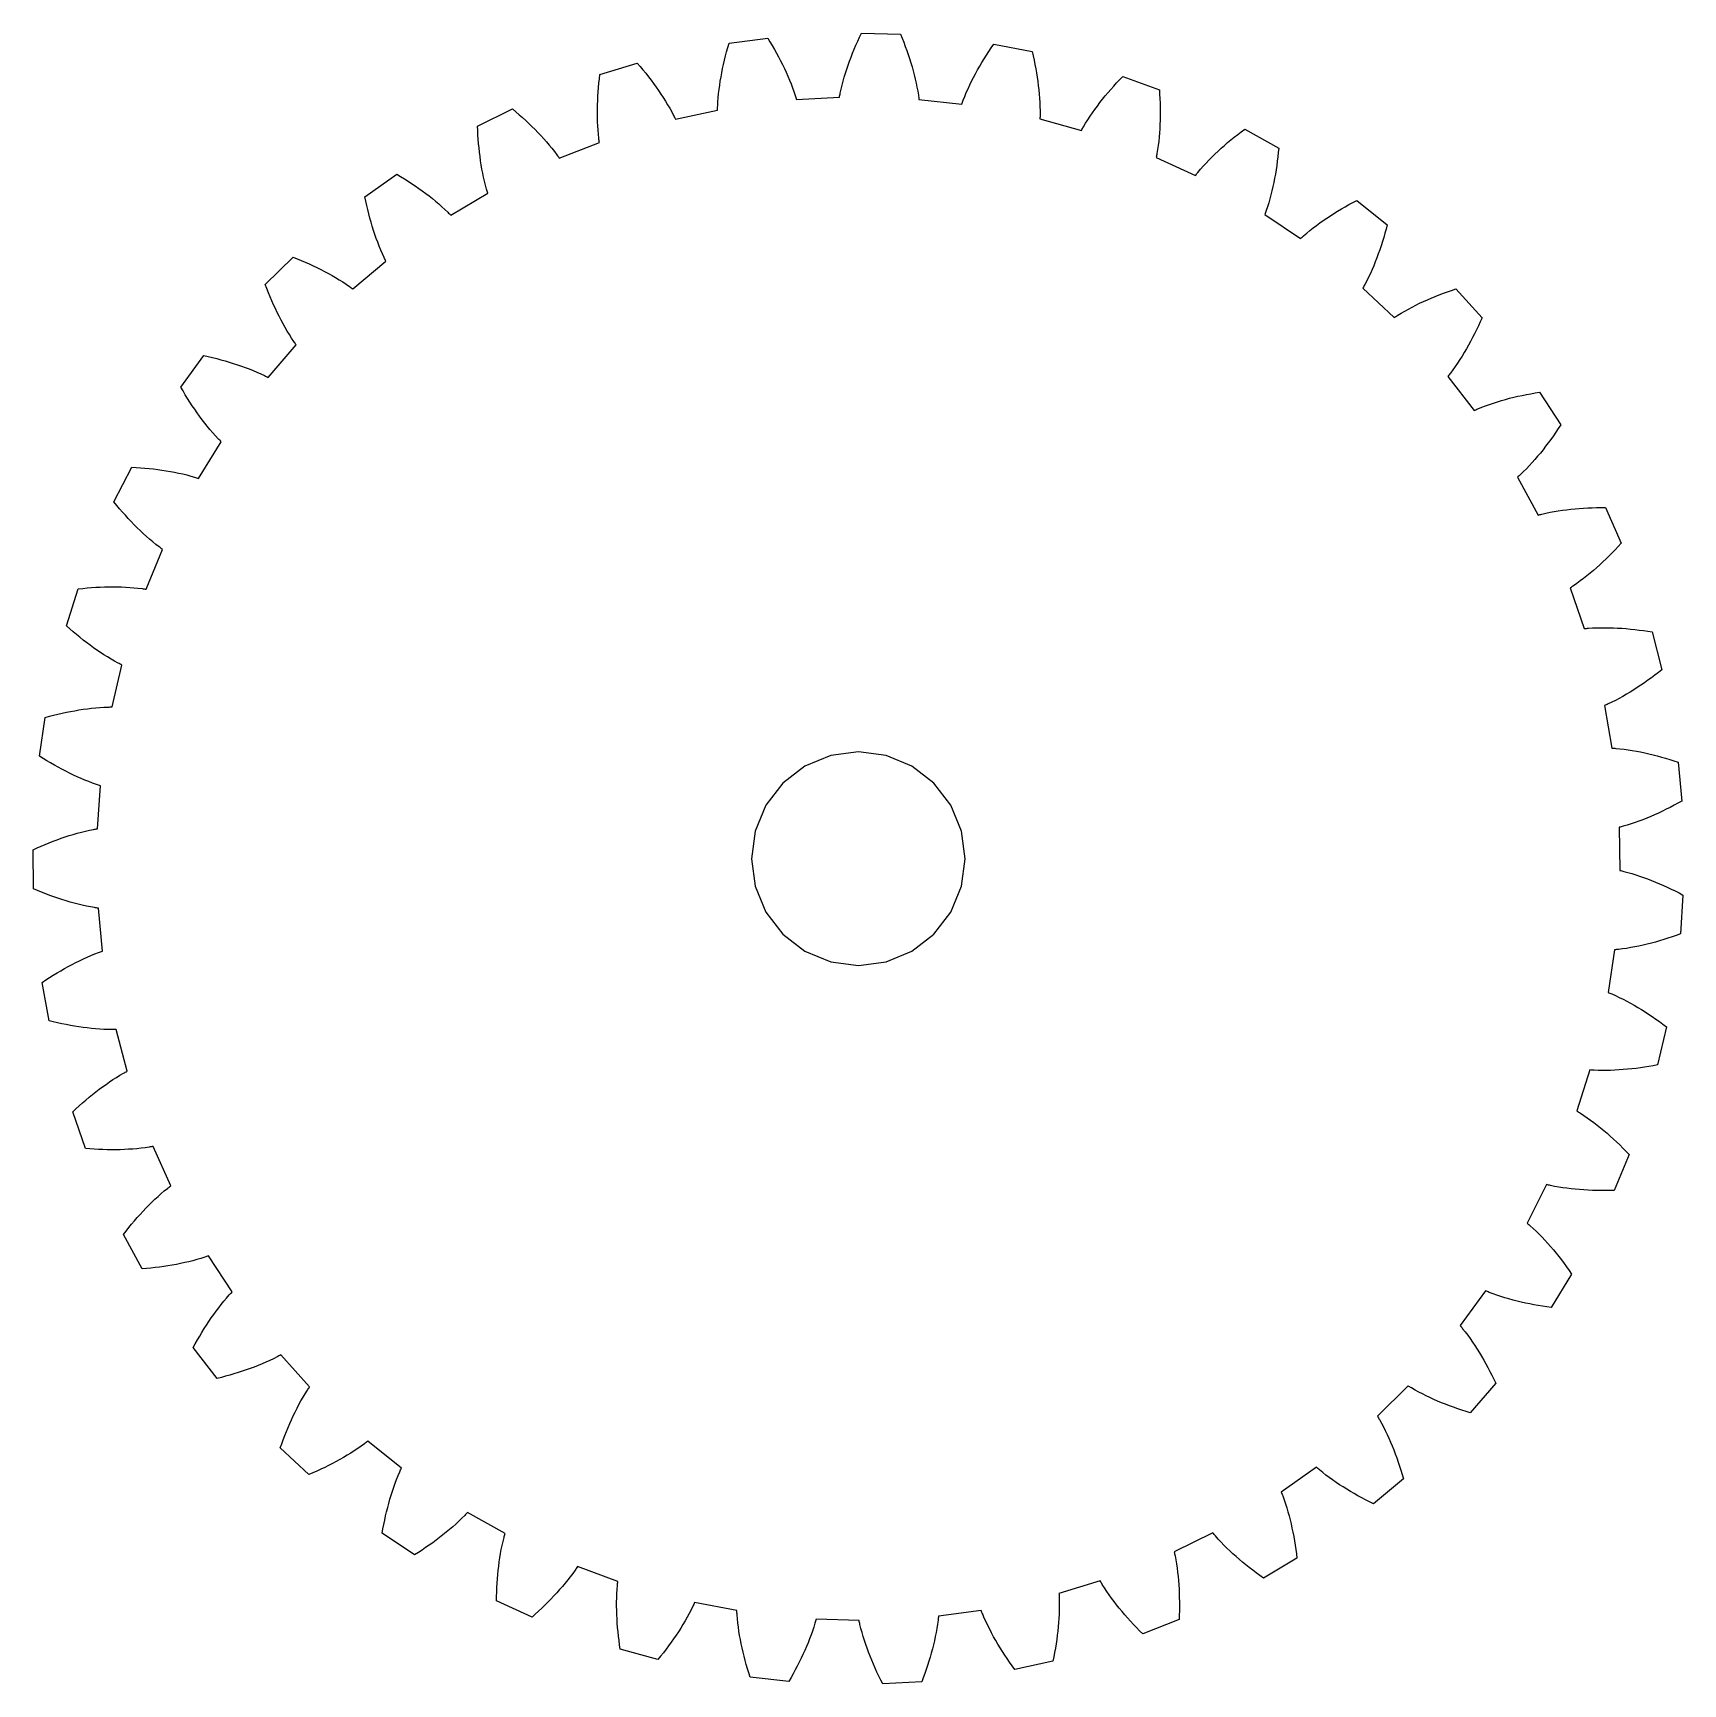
# Model space of a CAD drawing. Extents: x 0 to 61.8, y 0 to 61.8.
import ezdxf

# ---------------------------------------------------------------- set-up
doc = ezdxf.new("R2010")
doc.units = 0

msp = doc.modelspace()

# ---------------------------------------------------------------- linework, layer by layer
for p, q in [((30.96011, 61.68024), (31.03062, 61.82968)), ((31.03062, 61.82968), (32.49201, 61.78964)), ((25.98105, 61.13048), (26.02443, 61.28908)), ((26.02443, 61.28908), (26.07005, 61.44789)), ((26.07005, 61.44789), (27.51893, 61.6428)), ((27.51893, 61.6428), (27.6049, 61.50169)), ((27.6049, 61.50169), (27.68864, 61.36019)), ((27.68864, 61.36019), (27.77013, 61.21829)), ((27.77013, 61.21829), (27.84933, 61.07602)), ((30.70097, 61.08104), (30.76224, 61.23104)), ((30.76224, 61.23104), (30.82589, 61.38091)), ((30.82589, 61.38091), (30.89186, 61.53065)), ((30.89186, 61.53065), (30.96011, 61.68024)), ((32.49201, 61.78964), (32.55422, 61.63657)), ((32.55422, 61.63657), (32.61418, 61.48346)), ((32.61418, 61.48346), (32.67186, 61.33034)), ((32.67186, 61.33034), (32.7272, 61.17721)), ((35.80326, 61.13789), (35.89463, 61.27459)), ((35.89463, 61.27459), (35.98819, 61.41078)), ((35.98819, 61.41078), (37.42423, 61.13685)), ((21.23496, 60.27532), (22.63382, 60.70012)), ((22.63382, 60.70012), (22.7413, 60.57463)), ((25.83075, 60.49848), (25.86476, 60.65608)), ((25.86476, 60.65608), (25.90118, 60.81395)), ((25.90118, 60.81395), (25.93996, 60.9721)), ((25.93996, 60.9721), (25.98105, 61.13048)), ((27.84933, 61.07602), (27.92617, 60.93338)), ((27.92617, 60.93338), (28.00062, 60.79037)), ((28.00062, 60.79037), (28.0726, 60.64701)), ((28.0726, 60.64701), (28.14207, 60.5033)), ((30.48073, 60.48014), (30.53193, 60.63048)), ((30.53193, 60.63048), (30.58576, 60.78075)), ((30.58576, 60.78075), (30.64212, 60.93094)), ((30.64212, 60.93094), (30.70097, 61.08104)), ((32.7272, 61.17721), (32.78017, 61.02408)), ((32.78017, 61.02408), (32.83071, 60.87099)), ((32.83071, 60.87099), (32.87877, 60.71793)), ((32.87877, 60.71793), (32.92428, 60.56494)), ((35.38083, 60.4468), (35.46056, 60.58601)), ((35.46056, 60.58601), (35.54272, 60.72472)), ((35.54272, 60.72472), (35.62726, 60.86295)), ((35.62726, 60.86295), (35.71412, 61.00067)), ((35.71412, 61.00067), (35.80326, 61.13789)), ((37.42423, 61.13685), (37.46109, 60.97578)), ((37.46109, 60.97578), (37.49571, 60.81503)), ((37.49571, 60.81503), (37.52808, 60.65464)), ((37.52808, 60.65464), (37.55814, 60.49461)), ((21.19803, 59.94774), (21.2154, 60.11125)), ((21.2154, 60.11125), (21.23496, 60.27532)), ((22.7413, 60.57463), (22.84666, 60.44839)), ((22.84666, 60.44839), (22.94986, 60.32141)), ((22.94986, 60.32141), (23.05085, 60.19368)), ((23.05085, 60.19368), (23.14958, 60.06522)), ((23.14958, 60.06522), (23.246, 59.936)), ((25.72002, 59.8714), (25.74377, 60.02763)), ((25.74377, 60.02763), (25.77019, 60.18423)), ((25.77019, 60.18423), (25.79921, 60.34119)), ((25.79921, 60.34119), (25.83075, 60.49848)), ((28.14207, 60.5033), (28.20894, 60.35925)), ((28.20894, 60.35925), (28.27312, 60.21485)), ((28.27312, 60.21485), (28.33452, 60.07012)), ((28.33452, 60.07012), (28.39302, 59.92506)), ((30.30406, 59.87841), (30.34377, 60.02887)), ((30.34377, 60.02887), (30.38654, 60.17932)), ((30.38654, 60.17932), (30.43224, 60.32975)), ((30.43224, 60.32975), (30.48073, 60.48014)), ((32.92428, 60.56494), (32.96718, 60.41202)), ((32.96718, 60.41202), (33.00737, 60.2592)), ((33.00737, 60.2592), (33.04475, 60.1065)), ((33.04475, 60.1065), (33.07923, 59.95393)), ((35.08772, 59.88512), (35.15695, 60.02627)), ((35.15695, 60.02627), (35.22895, 60.16693)), ((35.22895, 60.16693), (35.3036, 60.30711)), ((35.3036, 60.30711), (35.38083, 60.4468)), ((37.55814, 60.49461), (37.58586, 60.33497)), ((37.58586, 60.33497), (37.61119, 60.17575)), ((37.61119, 60.17575), (37.63407, 60.01697)), ((37.63407, 60.01697), (37.65446, 59.85866)), ((40.47806, 59.84122), (40.58806, 59.96237)), ((40.58806, 59.96237), (40.70017, 60.08265)), ((40.70017, 60.08265), (40.81437, 60.20207)), ((40.81437, 60.20207), (42.18787, 59.70132)), ((21.15106, 59.29982), (21.15934, 59.46083)), ((21.15934, 59.46083), (21.16997, 59.62251)), ((21.16997, 59.62251), (21.18287, 59.78482)), ((21.18287, 59.78482), (21.19803, 59.94774)), ((23.246, 59.936), (23.34005, 59.80605)), ((23.34005, 59.80605), (23.43167, 59.67534)), ((23.43167, 59.67534), (23.52078, 59.54387)), ((23.52078, 59.54387), (23.6073, 59.41165)), ((23.6073, 59.41165), (23.69112, 59.27864)), ((25.65402, 59.251), (25.6659, 59.40535)), ((25.6659, 59.40535), (25.68097, 59.56023)), ((25.68097, 59.56023), (25.69905, 59.71559)), ((25.69905, 59.71559), (25.72002, 59.8714)), ((28.39302, 59.92506), (28.44848, 59.77967)), ((28.44848, 59.77967), (28.50072, 59.63394)), ((28.50072, 59.63394), (28.54954, 59.48788)), ((28.54954, 59.48788), (28.56117, 59.4513)), ((28.56117, 59.4513), (28.57257, 59.41471)), ((28.57257, 59.41471), (28.58373, 59.3781)), ((28.58373, 59.3781), (28.59464, 59.34146)), ((28.59464, 59.34146), (30.20523, 59.42717)), ((30.20523, 59.42717), (30.21219, 59.46476)), ((30.21219, 59.46476), (30.2194, 59.50235)), ((30.2194, 59.50235), (30.22685, 59.53994)), ((30.22685, 59.53994), (30.23454, 59.57754)), ((30.23454, 59.57754), (30.26757, 59.72797)), ((30.26757, 59.72797), (30.30406, 59.87841)), ((33.07923, 59.95393), (33.11064, 59.80153)), ((33.11064, 59.80153), (33.13884, 59.64931)), ((33.13884, 59.64931), (33.16359, 59.4973)), ((33.16359, 59.4973), (33.16921, 59.45934)), ((33.16921, 59.45934), (33.17459, 59.42139)), ((33.17459, 59.42139), (33.17973, 59.38346)), ((33.17973, 59.38346), (33.18462, 59.34555)), ((33.18462, 59.34555), (34.7881, 59.17179)), ((34.84115, 59.31552), (34.89789, 59.45869)), ((34.89789, 59.45869), (34.95804, 59.60134)), ((34.95804, 59.60134), (35.02137, 59.74348)), ((35.02137, 59.74348), (35.08772, 59.88512)), ((37.65446, 59.85866), (37.67226, 59.70084)), ((37.67226, 59.70084), (37.68742, 59.54356)), ((37.68742, 59.54356), (37.69983, 59.38683)), ((37.69983, 59.38683), (37.70938, 59.23071)), ((39.9616, 59.2225), (40.06024, 59.34799)), ((40.06024, 59.34799), (40.16127, 59.47261)), ((40.16127, 59.47261), (40.26462, 59.59635)), ((40.26462, 59.59635), (40.37024, 59.71922)), ((40.37024, 59.71922), (40.47806, 59.84122)), ((42.18787, 59.70132), (42.19841, 59.53642)), ((42.19841, 59.53642), (42.20681, 59.37221)), ((42.20681, 59.37221), (42.21302, 59.2087)), ((16.65057, 58.34234), (17.96318, 58.98603)), ((17.96318, 58.98603), (18.0894, 58.8794)), ((18.0894, 58.8794), (18.21365, 58.7717)), ((18.21365, 58.7717), (18.33588, 58.66292)), ((21.14073, 58.82111), (21.14169, 58.97992)), ((21.14235, 58.6631), (21.14073, 58.82111)), ((21.14169, 58.97992), (21.14515, 59.13951)), ((21.14515, 59.13951), (21.15106, 59.29982)), ((23.69112, 59.27864), (23.77213, 59.14484)), ((23.77213, 59.14484), (23.85019, 59.01023)), ((23.85019, 59.01023), (23.92513, 58.87477)), ((23.92513, 58.87477), (23.99675, 58.73842)), ((23.99675, 58.73842), (24.0141, 58.70419)), ((24.06475, 58.60114), (25.64074, 58.9441)), ((25.64074, 58.9441), (25.64158, 58.98231)), ((25.64158, 58.98231), (25.64266, 59.02058)), ((25.64266, 59.02058), (25.64399, 59.05888)), ((25.64399, 59.05888), (25.64554, 59.09722)), ((25.64554, 59.09722), (25.65402, 59.251)), ((34.7881, 59.17179), (34.801, 59.20777)), ((34.801, 59.20777), (34.81414, 59.24372)), ((34.81414, 59.24372), (34.82753, 59.27964)), ((34.82753, 59.27964), (34.84115, 59.31552)), ((37.70938, 59.23071), (37.71594, 59.07524)), ((37.71594, 59.07524), (37.71935, 58.92047)), ((37.71886, 58.72809), (37.71808, 58.68977)), ((37.7194, 58.76646), (37.71886, 58.72809)), ((37.71935, 58.92047), (37.7194, 58.76646)), ((39.59261, 58.71144), (39.68083, 58.8406)), ((39.68083, 58.8406), (39.77181, 58.96882)), ((39.77181, 58.96882), (39.86543, 59.09611)), ((39.86543, 59.09611), (39.9616, 59.2225)), ((42.21302, 59.2087), (42.21702, 59.04592)), ((42.21702, 59.04592), (42.21878, 58.8839)), ((42.21878, 58.8839), (42.21824, 58.72268)), ((16.65759, 58.17725), (16.65057, 58.34234)), ((16.66668, 58.01307), (16.65759, 58.17725)), ((18.33588, 58.66292), (18.45605, 58.55304)), ((18.45605, 58.55304), (18.57411, 58.44208)), ((18.57411, 58.44208), (18.69001, 58.33)), ((18.69001, 58.33), (18.80369, 58.21682)), ((18.80369, 58.21682), (18.91509, 58.1025)), ((21.14665, 58.50594), (21.14235, 58.6631)), ((21.15372, 58.34969), (21.14665, 58.50594)), ((21.16369, 58.1944), (21.15372, 58.34969)), ((21.17673, 58.04014), (21.16369, 58.1944)), ((24.0141, 58.70419), (24.03122, 58.6699)), ((24.03122, 58.6699), (24.04811, 58.63555)), ((24.04811, 58.63555), (24.06475, 58.60114)), ((37.71707, 58.6515), (37.71582, 58.6133)), ((37.71582, 58.6133), (39.27066, 58.18457)), ((37.71808, 58.68977), (37.71707, 58.6515)), ((39.27066, 58.18457), (39.28917, 58.21802)), ((39.28917, 58.21802), (39.30791, 58.2514)), ((39.30791, 58.2514), (39.32688, 58.2847)), ((39.32688, 58.2847), (39.34608, 58.31793)), ((39.34608, 58.31793), (39.42505, 58.45015)), ((39.42505, 58.45015), (39.5073, 58.5813)), ((39.5073, 58.5813), (39.59261, 58.71144)), ((42.20234, 58.24412), (42.19207, 58.08644)), ((42.21008, 58.40275), (42.20234, 58.24412)), ((42.21536, 58.56229), (42.21008, 58.40275)), ((42.21824, 58.72268), (42.21536, 58.56229)), ((45.12233, 58.03453), (45.25229, 58.13527)), ((45.25229, 58.13527), (45.38416, 58.23483)), ((45.38416, 58.23483), (46.65955, 57.52024)), ((16.67785, 57.84983), (16.66668, 58.01307)), ((16.69114, 57.68754), (16.67785, 57.84983)), ((16.7066, 57.52626), (16.69114, 57.68754)), ((16.72424, 57.366), (16.7066, 57.52626)), ((18.91509, 58.1025), (19.02413, 57.98703)), ((19.02413, 57.98703), (19.13074, 57.87039)), ((19.13074, 57.87039), (19.23481, 57.75255)), ((19.23481, 57.75255), (19.33623, 57.63348)), ((19.33623, 57.63348), (19.43488, 57.51313)), ((19.43488, 57.51313), (19.53058, 57.39145)), ((19.71228, 57.14376), (21.21285, 57.73508)), ((21.19303, 57.887), (21.17673, 58.04014)), ((21.19764, 57.8489), (21.19303, 57.887)), ((21.20248, 57.81088), (21.19764, 57.8489)), ((21.20754, 57.77294), (21.20248, 57.81088)), ((21.21285, 57.73508), (21.20754, 57.77294)), ((42.1451, 57.61961), (42.12364, 57.4663)), ((42.16356, 57.77413), (42.1451, 57.61961)), ((42.17918, 57.92976), (42.16356, 57.77413)), ((42.19207, 58.08644), (42.17918, 57.92976)), ((44.3853, 57.40474), (44.50279, 57.51279)), ((44.50279, 57.51279), (44.6225, 57.61958)), ((44.6225, 57.61958), (44.74436, 57.72514)), ((44.74436, 57.72514), (44.86832, 57.82948)), ((44.86832, 57.82948), (44.99433, 57.9326)), ((44.99433, 57.9326), (45.12233, 58.03453)), ((46.65955, 57.52024), (46.6435, 57.35579)), ((16.74413, 57.20682), (16.72424, 57.366)), ((16.76631, 57.04875), (16.74413, 57.20682)), ((16.79084, 56.89184), (16.76631, 57.04875)), ((16.81779, 56.73614), (16.79084, 56.89184)), ((19.53058, 57.39145), (19.62314, 57.26836)), ((19.62314, 57.26836), (19.64575, 57.23736)), ((19.64575, 57.23736), (19.66816, 57.20626)), ((19.66816, 57.20626), (19.69033, 57.17506)), ((19.69033, 57.17506), (19.71228, 57.14376)), ((42.07824, 57.20119), (42.07087, 57.16368)), ((42.07087, 57.16368), (43.53681, 56.49109)), ((42.08538, 57.23879), (42.07824, 57.20119)), ((42.09229, 57.27649), (42.08538, 57.23879)), ((42.09898, 57.31428), (42.09229, 57.27649)), ((42.12364, 57.4663), (42.09898, 57.31428)), ((43.83403, 56.84472), (43.93911, 56.95948)), ((43.93911, 56.95948), (44.0469, 57.07282)), ((44.0469, 57.07282), (44.15727, 57.18479)), ((44.15727, 57.18479), (44.2701, 57.29541)), ((44.2701, 57.29541), (44.3853, 57.40474)), ((46.60535, 57.02996), (46.58319, 56.86865)), ((46.62544, 57.19235), (46.60535, 57.02996)), ((46.6435, 57.35579), (46.62544, 57.19235)), ((12.43563, 55.69899), (13.62798, 56.5449)), ((13.62798, 56.5449), (13.76967, 56.45991)), ((13.76967, 56.45991), (13.90959, 56.37353)), ((13.90959, 56.37353), (14.04769, 56.28576)), ((14.04769, 56.28576), (14.18392, 56.19659)), ((16.84724, 56.5817), (16.81779, 56.73614)), ((16.87928, 56.42861), (16.84724, 56.5817)), ((16.91404, 56.27693), (16.87928, 56.42861)), ((16.95165, 56.12676), (16.91404, 56.27693)), ((43.53681, 56.49109), (43.56044, 56.52114)), ((43.56044, 56.52114), (43.5843, 56.55107)), ((43.5843, 56.55107), (43.60836, 56.5809)), ((43.60836, 56.5809), (43.63265, 56.61062)), ((43.63265, 56.61062), (43.7318, 56.72846)), ((43.7318, 56.72846), (43.83403, 56.84472)), ((46.50397, 56.39155), (46.47316, 56.23493)), ((46.53254, 56.5494), (46.50397, 56.39155)), ((46.55893, 56.70845), (46.53254, 56.5494)), ((46.58319, 56.86865), (46.55893, 56.70845)), ((12.46904, 55.53717), (12.43563, 55.69899)), ((14.18392, 56.19659), (14.31825, 56.106)), ((14.31825, 56.106), (14.45063, 56.01397)), ((14.45063, 56.01397), (14.581, 55.92048)), ((14.581, 55.92048), (14.70929, 55.82551)), ((14.70929, 55.82551), (14.83545, 55.72903)), ((14.83545, 55.72903), (14.95938, 55.63101)), ((15.64996, 55.00707), (17.03623, 55.83144)), ((16.9923, 55.97821), (16.95165, 56.12676)), ((17.00297, 55.94135), (16.9923, 55.97821)), ((17.01384, 55.9046), (17.00297, 55.94135)), ((17.02493, 55.86796), (17.01384, 55.9046)), ((17.03623, 55.83144), (17.02493, 55.86796)), ((46.36679, 55.77301), (46.32641, 55.6219)), ((46.40465, 55.9256), (46.36679, 55.77301)), ((46.44008, 56.07959), (46.40465, 55.9256)), ((46.47316, 56.23493), (46.44008, 56.07959)), ((12.50434, 55.37658), (12.46904, 55.53717)), ((12.54156, 55.21724), (12.50434, 55.37658)), ((12.58071, 55.05919), (12.54156, 55.21724)), ((12.62184, 54.90247), (12.58071, 55.05919)), ((14.95938, 55.63101), (15.08101, 55.53139)), ((15.08101, 55.53139), (15.20022, 55.43013)), ((15.20022, 55.43013), (15.31689, 55.32716)), ((15.31689, 55.32716), (15.43087, 55.22241)), ((15.43087, 55.22241), (15.54198, 55.11576)), ((15.54198, 55.11576), (15.56928, 55.08878)), ((15.56928, 55.08878), (15.59638, 55.06168)), ((15.59638, 55.06168), (15.62327, 55.03444)), ((15.62327, 55.03444), (15.64996, 55.00707)), ((46.15029, 55.07007), (46.137, 55.03422)), ((46.137, 55.03422), (47.47607, 54.13519)), ((46.16337, 55.10604), (46.15029, 55.07007)), ((46.17624, 55.14214), (46.16337, 55.10604)), ((46.1889, 55.17837), (46.17624, 55.14214)), ((46.23763, 55.32447), (46.1889, 55.17837)), ((46.2834, 55.47235), (46.23763, 55.32447)), ((46.32641, 55.6219), (46.2834, 55.47235)), ((48.59343, 54.98871), (48.72872, 55.07492)), ((48.72872, 55.07492), (48.86593, 55.15956)), ((48.86593, 55.15956), (49.00502, 55.24266)), ((49.00502, 55.24266), (49.14594, 55.32424)), ((49.14594, 55.32424), (49.28863, 55.40432)), ((49.28863, 55.40432), (49.43307, 55.48291)), ((49.43307, 55.48291), (49.5792, 55.56002)), ((49.5792, 55.56002), (50.72345, 54.65009)), ((12.66496, 54.74712), (12.62184, 54.90247)), ((12.71013, 54.59319), (12.66496, 54.74712)), ((12.75737, 54.44072), (12.71013, 54.59319)), ((12.80676, 54.28978), (12.75737, 54.44072)), ((47.70661, 54.33821), (47.82615, 54.43657)), ((47.82615, 54.43657), (47.94829, 54.53299)), ((47.94829, 54.53299), (48.07287, 54.62757)), ((48.07287, 54.62757), (48.19976, 54.72038)), ((48.19976, 54.72038), (48.32888, 54.81148)), ((48.32888, 54.81148), (48.46013, 54.90091)), ((48.46013, 54.90091), (48.59343, 54.98871)), ((50.68123, 54.49035), (50.63719, 54.33192)), ((50.72345, 54.65009), (50.68123, 54.49035)), ((12.85833, 54.14041), (12.80676, 54.28978)), ((12.91217, 53.99271), (12.85833, 54.14041)), ((12.96836, 53.84673), (12.91217, 53.99271)), ((13.027, 53.70259), (12.96836, 53.84673)), ((47.47607, 54.13519), (47.50421, 54.16106)), ((47.50421, 54.16106), (47.53255, 54.18679)), ((47.53255, 54.18679), (47.5611, 54.21236)), ((47.5611, 54.21236), (47.58983, 54.2378)), ((47.58983, 54.2378), (47.70661, 54.33821)), ((50.49392, 53.86496), (50.44235, 53.71221)), ((50.54356, 54.01919), (50.49392, 53.86496)), ((50.59131, 54.17486), (50.54356, 54.01919)), ((50.63719, 54.33192), (50.59131, 54.17486)), ((8.69929, 52.41375), (9.74051, 53.43998)), ((9.74051, 53.43998), (9.894, 53.37881)), ((9.894, 53.37881), (10.04596, 53.316)), ((10.04596, 53.316), (10.19635, 53.25152)), ((10.19635, 53.25152), (10.34512, 53.18535)), ((10.34512, 53.18535), (10.49225, 53.11748)), ((11.98298, 52.24641), (13.21907, 53.28248)), ((13.08821, 53.5604), (13.027, 53.70259)), ((13.15216, 53.4203), (13.08821, 53.5604)), ((13.1686, 53.38562), (13.15216, 53.4203)), ((13.18523, 53.35109), (13.1686, 53.38562)), ((13.20205, 53.31671), (13.18523, 53.35109)), ((13.21907, 53.28248), (13.20205, 53.31671)), ((50.27573, 53.26331), (50.21605, 53.117)), ((50.3333, 53.41133), (50.27573, 53.26331)), ((50.38883, 53.56098), (50.3333, 53.41133)), ((50.44235, 53.71221), (50.38883, 53.56098)), ((10.49225, 53.11748), (10.63767, 53.04788)), ((10.63767, 53.04788), (10.78135, 52.97652)), ((10.78135, 52.97652), (10.92322, 52.90336)), ((10.92322, 52.90336), (11.06321, 52.82836)), ((11.06321, 52.82836), (11.20127, 52.75149)), ((11.20127, 52.75149), (11.3373, 52.67267)), ((11.3373, 52.67267), (11.47121, 52.59184)), ((11.47121, 52.59184), (11.60289, 52.50893)), ((49.95476, 52.55044), (49.88324, 52.41405)), ((50.02367, 52.68907), (49.95476, 52.55044)), ((50.09011, 52.82978), (50.02367, 52.68907)), ((50.15421, 52.97246), (50.09011, 52.82978)), ((50.21605, 53.117), (50.15421, 52.97246)), ((8.75823, 52.25939), (8.69929, 52.41375)), ((8.81883, 52.10654), (8.75823, 52.25939)), ((8.88113, 51.95523), (8.81883, 52.10654)), ((8.94513, 51.80551), (8.88113, 51.95523)), ((11.60289, 52.50893), (11.7322, 52.42381)), ((11.7322, 52.42381), (11.85897, 52.33637)), ((11.85897, 52.33637), (11.89024, 52.31412)), ((11.89024, 52.31412), (11.92134, 52.29171)), ((11.92134, 52.29171), (11.95225, 52.26915)), ((11.95225, 52.26915), (11.98298, 52.24641)), ((49.82775, 52.31334), (49.80888, 52.2801)), ((49.80888, 52.2801), (50.98639, 51.17791)), ((49.84643, 52.34675), (49.82775, 52.31334)), ((49.86492, 52.38032), (49.84643, 52.34675)), ((49.88324, 52.41405), (49.86492, 52.38032)), ((52.37356, 51.90452), (52.52258, 51.96606)), ((52.52258, 51.96606), (52.6732, 52.02577)), ((52.6732, 52.02577), (52.82538, 52.08369)), ((52.82538, 52.08369), (52.97907, 52.13984)), ((52.97907, 52.13984), (53.13424, 52.19424)), ((53.13424, 52.19424), (53.29085, 52.24691)), ((53.29085, 52.24691), (54.27432, 51.16522)), ((9.01086, 51.65742), (8.94513, 51.80551)), ((9.07834, 51.511), (9.01086, 51.65742)), ((9.14762, 51.3663), (9.07834, 51.511)), ((9.21871, 51.22339), (9.14762, 51.3663)), ((51.11515, 51.26094), (51.24652, 51.34131)), ((51.24652, 51.34131), (51.38029, 51.41922)), ((51.38029, 51.41922), (51.51631, 51.4948)), ((51.51631, 51.4948), (51.65445, 51.56818)), ((51.65445, 51.56818), (51.79459, 51.63943)), ((51.79459, 51.63943), (51.93665, 51.70863)), ((51.93665, 51.70863), (52.08054, 51.77585)), ((52.08054, 51.77585), (52.2262, 51.84113)), ((52.2262, 51.84113), (52.37356, 51.90452)), ((9.29167, 51.08232), (9.21871, 51.22339)), ((9.36653, 50.94317), (9.29167, 51.08232)), ((9.44337, 50.80601), (9.36653, 50.94317)), ((9.52225, 50.67094), (9.44337, 50.80601)), ((50.98639, 51.17791), (51.01832, 51.19893)), ((51.01832, 51.19893), (51.05043, 51.21977)), ((51.05043, 51.21977), (51.0827, 51.24044)), ((51.0827, 51.24044), (51.11515, 51.26094)), ((54.06766, 50.71734), (53.99555, 50.57135)), ((54.13814, 50.86501), (54.06766, 50.71734)), ((54.20702, 51.01432), (54.13814, 50.86501)), ((54.27432, 51.16522), (54.20702, 51.01432)), ((8.80634, 48.93327), (9.86022, 50.15421)), ((9.60325, 50.53807), (9.52225, 50.67094)), ((9.68648, 50.40754), (9.60325, 50.53807)), ((9.77208, 50.27951), (9.68648, 50.40754)), ((9.79387, 50.24792), (9.77208, 50.27951)), ((9.81582, 50.2165), (9.79387, 50.24792)), ((9.83794, 50.18526), (9.81582, 50.2165)), ((9.86022, 50.15421), (9.83794, 50.18526)), ((53.76932, 50.14389), (53.69051, 50.00508)), ((53.84641, 50.28457), (53.76932, 50.14389)), ((53.92181, 50.42708), (53.84641, 50.28457)), ((53.99555, 50.57135), (53.92181, 50.42708)), ((5.53833, 48.57171), (6.40144, 49.75167)), ((6.40144, 49.75167), (6.56276, 49.71591)), ((6.56276, 49.71591), (6.72283, 49.67829)), ((6.72283, 49.67829), (6.88161, 49.63877)), ((6.88161, 49.63877), (7.03907, 49.59733)), ((7.03907, 49.59733), (7.19518, 49.55393)), ((7.19518, 49.55393), (7.34989, 49.50856)), ((7.34989, 49.50856), (7.50315, 49.46117)), ((7.50315, 49.46117), (7.65491, 49.41171)), ((53.35718, 49.47008), (53.26903, 49.34184)), ((53.44334, 49.60062), (53.35718, 49.47008)), ((53.52757, 49.73337), (53.44334, 49.60062)), ((53.60994, 49.86822), (53.52757, 49.73337)), ((53.69051, 50.00508), (53.60994, 49.86822)), ((7.65491, 49.41171), (7.80513, 49.36015)), ((7.80513, 49.36015), (7.95373, 49.30641)), ((7.95373, 49.30641), (8.10064, 49.25044)), ((8.10064, 49.25044), (8.24578, 49.19214)), ((8.24578, 49.19214), (8.38906, 49.13142)), ((8.38906, 49.13142), (8.53035, 49.06815)), ((8.53035, 49.06815), (8.6695, 49.00217)), ((8.6695, 49.00217), (8.70394, 48.98523)), ((8.70394, 48.98523), (8.73823, 48.9681)), ((8.73823, 48.9681), (8.77236, 48.95078)), ((8.77236, 48.95078), (8.80634, 48.93327)), ((53.01538, 49.00241), (52.99142, 48.97262)), ((52.99142, 48.97262), (53.97688, 47.69582)), ((53.03917, 49.0324), (53.01538, 49.00241)), ((53.06281, 49.06256), (53.03917, 49.0324)), ((53.0863, 49.09292), (53.06281, 49.06256)), ((53.17878, 49.21606), (53.0863, 49.09292)), ((53.26903, 49.34184), (53.17878, 49.21606)), ((5.62126, 48.4288), (5.53833, 48.57171)), ((5.7056, 48.28765), (5.62126, 48.4288)), ((5.79136, 48.14829), (5.7056, 48.28765)), ((55.46265, 48.19051), (55.6196, 48.22734)), ((55.6196, 48.22734), (55.77785, 48.26212)), ((55.77785, 48.26212), (55.93735, 48.29488)), ((55.93735, 48.29488), (56.09806, 48.32565)), ((56.09806, 48.32565), (56.25995, 48.35446)), ((56.25995, 48.35446), (56.42298, 48.38132)), ((56.42298, 48.38132), (57.22019, 47.15588)), ((5.87855, 48.01077), (5.79136, 48.14829)), ((5.96718, 47.87514), (5.87855, 48.01077)), ((6.05728, 47.74145), (5.96718, 47.87514)), ((6.14887, 47.60974), (6.05728, 47.74145)), ((6.24197, 47.48008), (6.14887, 47.60974)), ((53.97688, 47.69582), (54.01177, 47.71145)), ((54.01177, 47.71145), (54.0468, 47.72687)), ((54.0468, 47.72687), (54.08197, 47.74209)), ((54.08197, 47.74209), (54.11728, 47.75712)), ((54.11728, 47.75712), (54.25985, 47.81538)), ((54.25985, 47.81538), (54.40439, 47.87082)), ((54.40439, 47.87082), (54.55077, 47.92361)), ((54.55077, 47.92361), (54.69889, 47.97387)), ((54.69889, 47.97387), (54.84864, 48.02172)), ((54.84864, 48.02172), (54.99996, 48.06724)), ((54.99996, 48.06724), (55.15277, 48.11051)), ((55.15277, 48.11051), (55.30702, 48.15158)), ((55.30702, 48.15158), (55.46265, 48.19051)), ((6.33661, 47.35254), (6.24197, 47.48008)), ((6.43283, 47.2272), (6.33661, 47.35254)), ((6.53067, 47.10414), (6.43283, 47.2272)), ((6.63019, 46.98347), (6.53067, 47.10414)), ((6.73146, 46.86532), (6.63019, 46.98347)), ((57.12956, 47.01772), (57.03762, 46.8814)), ((57.22019, 47.15588), (57.12956, 47.01772)), ((6.2023, 45.15347), (7.04668, 46.52765)), ((6.83455, 46.74983), (6.73146, 46.86532)), ((6.93958, 46.63719), (6.83455, 46.74983)), ((6.96615, 46.6095), (6.93958, 46.63719)), ((6.99286, 46.58201), (6.96615, 46.6095)), ((7.0197, 46.55473), (6.99286, 46.58201)), ((7.04668, 46.52765), (7.0197, 46.55473)), ((56.75385, 46.48384), (56.65656, 46.35527)), ((56.84978, 46.61441), (56.75385, 46.48384)), ((56.94436, 46.74695), (56.84978, 46.61441)), ((57.03762, 46.8814), (56.94436, 46.74695)), ((56.14899, 45.74484), (56.04301, 45.6298)), ((56.25343, 45.86236), (56.14899, 45.74484)), ((56.35636, 45.98224), (56.25343, 45.86236)), ((56.45785, 46.10441), (56.35636, 45.98224)), ((56.5579, 46.22878), (56.45785, 46.10441)), ((56.65656, 46.35527), (56.5579, 46.22878)), ((3.03461, 44.27236), (3.69726, 45.57549)), ((3.69726, 45.57549), (3.86223, 45.56608)), ((3.86223, 45.56608), (4.02626, 45.55462)), ((4.02626, 45.55462), (4.18932, 45.54108)), ((4.18932, 45.54108), (4.3514, 45.52543)), ((4.3514, 45.52543), (4.51244, 45.50765)), ((4.51244, 45.50765), (4.67242, 45.48768)), ((4.67242, 45.48768), (4.8313, 45.46548)), ((4.8313, 45.46548), (4.98904, 45.44101)), ((4.98904, 45.44101), (5.14558, 45.41421)), ((5.14558, 45.41421), (5.30087, 45.38501)), ((5.30087, 45.38501), (5.45486, 45.35332)), ((5.45486, 45.35332), (5.60747, 45.31906)), ((5.60747, 45.31906), (5.75863, 45.28211)), ((5.75863, 45.28211), (5.90824, 45.24233)), ((5.90824, 45.24233), (6.05618, 45.19953)), ((6.05618, 45.19953), (6.09289, 45.18833)), ((6.09289, 45.18833), (6.12948, 45.17692)), ((6.12948, 45.17692), (6.16595, 45.1653)), ((6.16595, 45.1653), (6.2023, 45.15347)), ((55.63062, 45.22303), (55.60219, 45.19747)), ((55.60219, 45.19747), (56.37008, 43.77912)), ((55.65891, 45.2488), (55.63062, 45.22303)), ((55.68709, 45.27479), (55.65891, 45.2488)), ((55.71514, 45.30098), (55.68709, 45.27479)), ((55.82617, 45.4077), (55.71514, 45.30098)), ((55.93543, 45.51737), (55.82617, 45.4077)), ((56.04301, 45.6298), (55.93543, 45.51737)), ((3.13939, 44.14461), (3.03461, 44.27236)), ((3.24528, 44.01881), (3.13939, 44.14461)), ((3.35228, 43.89502), (3.24528, 44.01881)), ((3.4604, 43.77327), (3.35228, 43.89502)), ((56.82012, 43.88328), (56.97308, 43.9119)), ((56.97308, 43.9119), (57.12734, 43.93775)), ((57.12734, 43.93775), (57.28283, 43.96096)), ((57.28283, 43.96096), (57.43949, 43.98162)), ((57.43949, 43.98162), (57.59726, 43.99981)), ((57.59726, 43.99981), (57.7561, 44.0156)), ((57.7561, 44.0156), (57.91595, 44.02907)), ((57.91595, 44.02907), (58.07679, 44.04025)), ((58.07679, 44.04025), (58.23857, 44.04919)), ((58.23857, 44.04919), (58.40125, 44.05594)), ((58.40125, 44.05594), (58.56482, 44.06053)), ((58.56482, 44.06053), (58.72923, 44.06299)), ((58.72923, 44.06299), (58.89446, 44.06336)), ((58.89446, 44.06336), (59.48478, 42.72591)), ((3.56964, 43.65361), (3.4604, 43.77327)), ((3.68002, 43.5361), (3.56964, 43.65361)), ((3.79155, 43.42079), (3.68002, 43.5361)), ((3.90424, 43.30774), (3.79155, 43.42079)), ((4.01812, 43.19704), (3.90424, 43.30774)), ((56.37008, 43.77912), (56.40702, 43.78895)), ((56.40702, 43.78895), (56.44407, 43.79855)), ((56.44407, 43.79855), (56.48123, 43.80793)), ((56.48123, 43.80793), (56.5185, 43.81711)), ((56.5185, 43.81711), (56.66856, 43.85174)), ((56.66856, 43.85174), (56.82012, 43.88328)), ((4.1332, 43.08875), (4.01812, 43.19704)), ((4.24951, 42.98298), (4.1332, 43.08875)), ((4.3671, 42.87984), (4.24951, 42.98298)), ((4.48601, 42.77946), (4.3671, 42.87984)), ((4.60629, 42.682), (4.48601, 42.77946)), ((4.72802, 42.58767), (4.60629, 42.682)), ((59.48478, 42.72591), (59.37316, 42.60408)), ((4.2383, 41.0049), (4.85132, 42.49673)), ((4.7587, 42.56461), (4.72802, 42.58767)), ((4.78947, 42.54176), (4.7587, 42.56461)), ((4.82034, 42.51913), (4.78947, 42.54176)), ((4.85132, 42.49673), (4.82034, 42.51913)), ((58.91667, 42.13737), (58.80002, 42.02608)), ((59.0323, 42.25087), (58.91667, 42.13737)), ((59.14692, 42.36652), (59.0323, 42.25087)), ((59.26054, 42.48427), (59.14692, 42.36652)), ((59.37316, 42.60408), (59.26054, 42.48427)), ((58.2011, 41.50497), (58.07804, 41.40842)), ((58.32303, 41.60421), (58.2011, 41.50497)), ((58.44387, 41.70604), (58.32303, 41.60421)), ((58.56363, 41.81034), (58.44387, 41.70604)), ((58.68234, 41.91705), (58.56363, 41.81034)), ((58.80002, 42.02608), (58.68234, 41.91705)), ((1.25297, 39.62707), (1.69801, 41.01962)), ((1.69801, 41.01962), (1.86234, 41.03679)), ((1.86234, 41.03679), (2.02609, 41.05179)), ((2.02609, 41.05179), (2.18922, 41.06458)), ((2.18922, 41.06458), (2.3517, 41.07514)), ((2.3517, 41.07514), (2.51351, 41.08341)), ((2.51351, 41.08341), (2.67463, 41.08937)), ((2.67463, 41.08937), (2.83501, 41.09295)), ((2.83501, 41.09295), (2.99462, 41.0941)), ((2.99462, 41.0941), (3.15344, 41.09275)), ((3.15344, 41.09275), (3.3114, 41.08884)), ((3.3114, 41.08884), (3.46848, 41.08227)), ((3.46848, 41.08227), (3.62461, 41.07293)), ((3.62461, 41.07293), (3.77974, 41.0607)), ((3.77974, 41.0607), (3.9338, 41.04543)), ((3.9338, 41.04543), (4.08669, 41.02692)), ((4.08669, 41.02692), (4.12472, 41.02175)), ((4.12472, 41.02175), (4.16266, 41.01636)), ((4.16266, 41.01636), (4.20053, 41.01075)), ((4.20053, 41.01075), (4.2383, 41.0049)), ((57.60573, 41.07307), (57.57358, 41.0524)), ((57.57358, 41.0524), (58.104, 39.52924)), ((57.6378, 41.09397), (57.60573, 41.07307)), ((57.66977, 41.1151), (57.6378, 41.09397)), ((57.70166, 41.13645), (57.66977, 41.1151)), ((57.82838, 41.22398), (57.70166, 41.13645)), ((57.95382, 41.31471), (57.82838, 41.22398)), ((58.07804, 41.40842), (57.95382, 41.31471)), ((1.37689, 39.51777), (1.25297, 39.62707)), ((58.56492, 39.55986), (58.72049, 39.56357)), ((58.72049, 39.56357), (58.8769, 39.56435)), ((58.8769, 39.56435), (59.0341, 39.56231)), ((1.50159, 39.41059), (1.37689, 39.51777)), ((1.62706, 39.30557), (1.50159, 39.41059)), ((1.75331, 39.20274), (1.62706, 39.30557)), ((1.88033, 39.10215), (1.75331, 39.20274)), ((2.00813, 39.00387), (1.88033, 39.10215)), ((2.13671, 38.90794), (2.00813, 39.00387)), ((58.104, 39.52924), (58.14204, 39.53302)), ((58.14204, 39.53302), (58.18015, 39.53655)), ((58.18015, 39.53655), (58.21833, 39.53985)), ((58.21833, 39.53985), (58.25659, 39.54293)), ((58.25659, 39.54293), (58.41026, 39.55304)), ((58.41026, 39.55304), (58.56492, 39.55986)), ((59.0341, 39.56231), (59.19204, 39.55757)), ((59.19204, 39.55757), (59.35069, 39.55022)), ((59.35069, 39.55022), (59.51001, 39.54033)), ((59.51001, 39.54033), (59.66995, 39.52797)), ((59.66995, 39.52797), (59.8305, 39.51321)), ((59.8305, 39.51321), (59.99161, 39.49609)), ((59.99161, 39.49609), (60.15328, 39.47665)), ((60.15328, 39.47665), (60.31546, 39.45495)), ((60.31546, 39.45495), (60.47814, 39.43101)), ((60.47814, 39.43101), (60.64129, 39.40486)), ((60.64129, 39.40486), (61.00942, 37.99003)), ((2.26608, 38.81444), (2.13671, 38.90794)), ((2.39624, 38.72343), (2.26608, 38.81444)), ((2.5272, 38.63501), (2.39624, 38.72343)), ((2.65897, 38.54927), (2.5272, 38.63501)), ((2.79158, 38.46632), (2.65897, 38.54927)), ((2.92505, 38.38632), (2.79158, 38.46632)), ((3.05941, 38.30942), (2.92505, 38.38632)), ((2.96522, 36.595), (3.33099, 38.16585)), ((3.1947, 38.23584), (3.05941, 38.30942)), ((3.22868, 38.21799), (3.1947, 38.23584)), ((3.26271, 38.20037), (3.22868, 38.21799)), ((3.29682, 38.18299), (3.26271, 38.20037)), ((3.33099, 38.16585), (3.29682, 38.18299)), ((60.74932, 37.78749), (60.61828, 37.6895)), ((60.8797, 37.88769), (60.74932, 37.78749)), ((61.00942, 37.99003), (60.8797, 37.88769)), ((59.81839, 37.15035), (59.68278, 37.06923)), ((59.95333, 37.23409), (59.81839, 37.15035)), ((60.08763, 37.32037), (59.95333, 37.23409)), ((60.22127, 37.40911), (60.08763, 37.32037)), ((60.35426, 37.50025), (60.22127, 37.40911)), ((60.4866, 37.59373), (60.35426, 37.50025)), ((60.61828, 37.6895), (60.4866, 37.59373)), ((1.56597, 36.45681), (1.72333, 36.48354)), ((1.72333, 36.48354), (1.88031, 36.50769)), ((1.88031, 36.50769), (2.03686, 36.52917)), ((2.03686, 36.52917), (2.19295, 36.54788)), ((2.19295, 36.54788), (2.34856, 36.56371)), ((2.34856, 36.56371), (2.50364, 36.57653)), ((2.50364, 36.57653), (2.65815, 36.58617)), ((2.65815, 36.58617), (2.81203, 36.59241)), ((2.81203, 36.59241), (2.8504, 36.59342)), ((2.8504, 36.59342), (2.88872, 36.59419)), ((2.88872, 36.59419), (2.92699, 36.59472)), ((2.92699, 36.59472), (2.96522, 36.595)), ((58.88957, 36.66002), (58.85452, 36.64478)), ((58.85452, 36.64478), (59.13374, 35.05626)), ((58.92457, 36.67551), (58.88957, 36.66002)), ((58.95953, 36.69124), (58.92457, 36.67551)), ((58.99443, 36.7072), (58.95953, 36.69124)), ((59.13354, 36.77326), (58.99443, 36.7072)), ((59.27191, 36.84269), (59.13354, 36.77326)), ((59.40956, 36.91527), (59.27191, 36.84269)), ((59.54651, 36.99083), (59.40956, 36.91527)), ((59.68278, 37.06923), (59.54651, 36.99083)), ((0.23956, 34.75613), (0.45546, 36.20204)), ((0.45546, 36.20204), (0.61491, 36.24535)), ((0.61491, 36.24535), (0.77413, 36.28642)), ((0.77413, 36.28642), (0.93309, 36.32522)), ((0.93309, 36.32522), (1.09178, 36.3617)), ((1.09178, 36.3617), (1.25017, 36.39583)), ((1.25017, 36.39583), (1.40824, 36.42754)), ((1.40824, 36.42754), (1.56597, 36.45681)), ((0.37941, 34.66813), (0.23956, 34.75613)), ((0.51969, 34.58234), (0.37941, 34.66813)), ((29.87967, 34.77865), (28.91495, 34.37905)), ((30.91495, 34.91495), (29.87967, 34.77865)), ((31.95022, 34.77865), (30.91495, 34.91495)), ((32.91495, 34.37905), (31.95022, 34.77865)), ((59.13374, 35.05626), (59.17189, 35.05388)), ((59.17189, 35.05388), (59.21008, 35.05126)), ((59.21008, 35.05126), (59.24829, 35.04839)), ((59.24829, 35.04839), (59.28655, 35.04529)), ((59.28655, 35.04529), (59.43985, 35.03063)), ((59.43985, 35.03063), (59.5936, 35.01254)), ((59.5936, 35.01254), (59.74775, 34.99125)), ((59.74775, 34.99125), (59.90226, 34.96693)), ((59.90226, 34.96693), (60.0571, 34.9397)), ((60.0571, 34.9397), (60.21224, 34.90968)), ((60.21224, 34.90968), (60.36765, 34.87698)), ((60.36765, 34.87698), (60.52332, 34.84166)), ((60.52332, 34.84166), (60.67921, 34.80381)), ((60.67921, 34.80381), (60.83531, 34.76348)), ((60.83531, 34.76348), (60.99159, 34.72074)), ((60.99159, 34.72074), (61.14804, 34.67562)), ((61.14804, 34.67562), (61.30464, 34.62818)), ((61.30464, 34.62818), (61.46137, 34.57846)), ((0.66038, 34.4988), (0.51969, 34.58234)), ((0.80149, 34.41756), (0.66038, 34.4988)), ((0.943, 34.33865), (0.80149, 34.41756)), ((1.08491, 34.26214), (0.943, 34.33865)), ((1.22722, 34.18808), (1.08491, 34.26214)), ((1.36991, 34.11654), (1.22722, 34.18808)), ((1.51298, 34.04759), (1.36991, 34.11654)), ((1.65643, 33.98132), (1.51298, 34.04759)), ((28.91495, 34.37905), (28.08652, 33.74337)), ((33.74337, 33.74337), (32.91495, 34.37905)), ((61.46137, 34.57846), (61.61822, 34.52648)), ((61.61822, 34.52648), (61.75462, 33.07092)), ((1.80025, 33.91783), (1.65643, 33.98132)), ((1.94445, 33.85723), (1.80025, 33.91783)), ((2.08902, 33.79967), (1.94445, 33.85723)), ((2.23398, 33.74532), (2.08902, 33.79967)), ((2.37932, 33.69439), (2.23398, 33.74532)), ((2.41572, 33.68223), (2.37932, 33.69439)), ((2.45214, 33.6703), (2.41572, 33.68223)), ((2.41601, 32.03799), (2.52506, 33.64717)), ((2.48859, 33.65861), (2.45214, 33.6703)), ((2.52506, 33.64717), (2.48859, 33.65861)), ((28.08652, 33.74337), (27.45085, 32.91495)), ((34.37905, 32.91495), (33.74337, 33.74337)), ((27.45085, 32.91495), (27.05124, 31.95022)), ((34.77865, 31.95022), (34.37905, 32.91495)), ((61.175, 32.76362), (61.02938, 32.69258)), ((61.32035, 32.83702), (61.175, 32.76362)), ((61.46541, 32.91273), (61.32035, 32.83702)), ((61.61017, 32.99071), (61.46541, 32.91273)), ((61.75462, 33.07092), (61.61017, 32.99071)), ((59.70786, 32.17082), (59.55995, 32.12792)), ((59.85557, 32.21715), (59.70786, 32.17082)), ((60.00308, 32.26671), (59.85557, 32.21715)), ((60.15038, 32.31932), (60.00308, 32.26671)), ((60.29746, 32.37484), (60.15038, 32.31932)), ((60.44433, 32.43316), (60.29746, 32.37484)), ((60.59096, 32.49417), (60.44433, 32.43316)), ((60.73735, 32.55779), (60.59096, 32.49417)), ((60.88349, 32.62395), (60.73735, 32.55779)), ((61.02938, 32.69258), (60.88349, 32.62395)), ((0.60426, 31.50719), (0.75512, 31.56628)), ((0.75512, 31.56628), (0.90606, 31.62295)), ((0.90606, 31.62295), (1.05706, 31.67713)), ((1.05706, 31.67713), (1.20809, 31.72877)), ((1.20809, 31.72877), (1.35916, 31.77778)), ((1.35916, 31.77778), (1.51023, 31.82409)), ((1.51023, 31.82409), (1.66131, 31.8676)), ((1.66131, 31.8676), (1.81236, 31.90819)), ((1.81236, 31.90819), (1.96338, 31.94572)), ((1.96338, 31.94572), (2.11434, 31.98002)), ((2.11434, 31.98002), (2.26523, 32.01087)), ((2.26523, 32.01087), (2.30293, 32.01801)), ((2.30293, 32.01801), (2.34063, 32.02492)), ((2.34063, 32.02492), (2.37833, 32.03158)), ((2.37833, 32.03158), (2.41601, 32.03799)), ((27.05124, 31.95022), (26.91495, 30.91495)), ((34.91495, 30.91495), (34.77865, 31.95022)), ((59.44888, 32.09818), (59.41184, 32.08875)), ((59.41184, 32.08875), (59.43262, 30.47602)), ((59.48592, 32.10785), (59.44888, 32.09818)), ((59.52294, 32.11777), (59.48592, 32.10785)), ((59.55995, 32.12792), (59.52294, 32.11777)), ((0.00179, 31.24753), (0.15223, 31.31586)), ((0.02063, 29.78571), (0.00179, 31.24753)), ((0.15223, 31.31586), (0.3028, 31.38194)), ((0.3028, 31.38194), (0.45348, 31.44573)), ((0.45348, 31.44573), (0.60426, 31.50719)), ((26.91495, 30.91495), (27.05124, 29.87967)), ((34.77865, 29.87967), (34.91495, 30.91495)), ((34.91495, 30.91495), (34.91495, 30.91495)), ((59.43262, 30.47602), (59.4699, 30.46755)), ((59.4699, 30.46755), (59.50717, 30.45884)), ((59.50717, 30.45884), (59.54444, 30.44988)), ((59.54444, 30.44988), (59.5817, 30.44068)), ((59.5817, 30.44068), (59.73066, 30.40161)), ((59.73066, 30.40161), (59.87952, 30.3591)), ((59.87952, 30.3591), (60.02826, 30.31336)), ((60.02826, 30.31336), (60.17686, 30.26456)), ((0.17278, 29.72128), (0.02063, 29.78571)), ((0.325, 29.65911), (0.17278, 29.72128)), ((27.05124, 29.87967), (27.45085, 28.91495)), ((34.37905, 28.91495), (34.77865, 29.87967)), ((60.17686, 30.26456), (60.32533, 30.21285)), ((60.32533, 30.21285), (60.47365, 30.15834)), ((60.47365, 30.15834), (60.6218, 30.10112)), ((60.6218, 30.10112), (60.76978, 30.0413)), ((60.76978, 30.0413), (60.91759, 29.97893)), ((60.91759, 29.97893), (61.06519, 29.91408)), ((61.06519, 29.91408), (61.2126, 29.84682)), ((61.2126, 29.84682), (61.35979, 29.77719)), ((61.35979, 29.77719), (61.50675, 29.70525)), ((61.50675, 29.70525), (61.65347, 29.63102)), ((0.47728, 29.59922), (0.325, 29.65911)), ((0.62959, 29.54166), (0.47728, 29.59922)), ((0.78193, 29.48648), (0.62959, 29.54166)), ((0.93428, 29.43372), (0.78193, 29.48648)), ((1.08662, 29.38345), (0.93428, 29.43372)), ((1.23894, 29.33572), (1.08662, 29.38345)), ((1.39121, 29.29062), (1.23894, 29.33572)), ((1.54344, 29.24821), (1.39121, 29.29062)), ((1.69558, 29.20862), (1.54344, 29.24821)), ((1.84763, 29.17194), (1.69558, 29.20862)), ((1.99957, 29.13831), (1.84763, 29.17194)), ((2.15136, 29.10792), (1.99957, 29.13831)), ((2.30299, 29.08096), (2.15136, 29.10792)), ((2.34087, 29.07479), (2.30299, 29.08096)), ((2.37874, 29.06886), (2.34087, 29.07479)), ((2.41659, 29.06317), (2.37874, 29.06886)), ((2.45443, 29.05773), (2.41659, 29.06317)), ((2.60492, 27.4519), (2.45443, 29.05773)), ((61.65347, 29.63102), (61.79995, 29.55456)), ((61.79995, 29.55456), (61.7011, 28.09597)), ((27.45085, 28.91495), (28.08652, 28.08652)), ((33.74337, 28.08652), (34.37905, 28.91495)), ((28.08652, 28.08652), (28.91495, 27.45085)), ((32.91495, 27.45085), (33.74337, 28.08652)), ((60.92456, 27.83886), (60.76955, 27.79453)), ((61.07969, 27.88562), (60.92456, 27.83886)), ((61.23493, 27.93476), (61.07969, 27.88562)), ((61.39025, 27.98622), (61.23493, 27.93476)), ((61.54565, 28.03997), (61.39025, 27.98622)), ((61.7011, 28.09597), (61.54565, 28.03997)), ((1.88732, 27.16265), (2.02991, 27.22694)), ((2.02991, 27.22694), (2.17295, 27.28821)), ((2.17295, 27.28821), (2.31645, 27.34628)), ((2.31645, 27.34628), (2.46044, 27.40094)), ((2.46044, 27.40094), (2.49651, 27.41404)), ((2.49651, 27.41404), (2.53261, 27.4269)), ((2.53261, 27.4269), (2.56875, 27.43952)), ((2.56875, 27.43952), (2.60492, 27.4519)), ((28.91495, 27.45085), (29.87967, 27.05124)), ((31.95022, 27.05124), (32.91495, 27.45085)), ((59.2311, 27.50233), (58.99292, 25.90714)), ((59.26918, 27.50569), (59.2311, 27.50233)), ((59.30729, 27.5093), (59.26918, 27.50569)), ((59.34542, 27.51315), (59.30729, 27.5093)), ((59.38358, 27.51723), (59.34542, 27.51315)), ((59.53646, 27.53585), (59.38358, 27.51723)), ((59.68969, 27.55789), (59.53646, 27.53585)), ((59.84324, 27.58314), (59.68969, 27.55789)), ((59.99707, 27.61144), (59.84324, 27.58314)), ((60.15115, 27.64265), (59.99707, 27.61144)), ((60.30547, 27.67665), (60.15115, 27.64265)), ((60.45999, 27.71336), (60.30547, 27.67665)), ((60.61469, 27.75267), (60.45999, 27.71336)), ((60.76955, 27.79453), (60.61469, 27.75267)), ((0.7628, 26.55249), (0.90177, 26.63735)), ((0.90177, 26.63735), (1.0412, 26.71987)), ((1.0412, 26.71987), (1.1811, 26.80002)), ((1.1811, 26.80002), (1.32144, 26.87772)), ((1.32144, 26.87772), (1.46224, 26.95292)), ((1.46224, 26.95292), (1.60349, 27.02553)), ((1.60349, 27.02553), (1.74518, 27.09547)), ((1.74518, 27.09547), (1.88732, 27.16265)), ((29.87967, 27.05124), (30.91495, 26.91495)), ((30.91495, 26.91495), (31.95022, 27.05124)), ((0.34876, 26.2844), (0.48629, 26.37598)), ((0.60185, 24.84454), (0.34876, 26.2844)), ((0.48629, 26.37598), (0.62431, 26.46535)), ((0.62431, 26.46535), (0.7628, 26.55249)), ((58.99292, 25.90714), (59.02835, 25.89281)), ((59.02835, 25.89281), (59.06374, 25.87823)), ((59.06374, 25.87823), (59.09909, 25.86341)), ((59.09909, 25.86341), (59.13439, 25.84835)), ((59.13439, 25.84835), (59.27516, 25.78589)), ((59.27516, 25.78589), (59.41527, 25.72005)), ((59.41527, 25.72005), (59.55475, 25.65105)), ((59.55475, 25.65105), (59.6936, 25.57904)), ((59.6936, 25.57904), (59.83185, 25.50418)), ((59.83185, 25.50418), (59.9695, 25.42659)), ((59.9695, 25.42659), (60.10656, 25.34635)), ((60.10656, 25.34635), (60.24303, 25.26356)), ((0.76236, 24.80535), (0.60185, 24.84454)), ((0.92259, 24.7684), (0.76236, 24.80535)), ((1.0825, 24.73371), (0.92259, 24.7684)), ((1.24207, 24.70133), (1.0825, 24.73371)), ((60.24303, 25.26356), (60.37891, 25.17829)), ((60.37891, 25.17829), (60.51421, 25.09061)), ((60.51421, 25.09061), (60.64891, 25.00057)), ((60.64891, 25.00057), (60.78303, 24.90823)), ((60.78303, 24.90823), (60.91654, 24.81364)), ((60.91654, 24.81364), (61.04946, 24.71684)), ((1.40129, 24.6713), (1.24207, 24.70133)), ((1.56013, 24.64366), (1.40129, 24.6713)), ((1.71856, 24.61848), (1.56013, 24.64366)), ((1.87656, 24.59581), (1.71856, 24.61848)), ((2.0341, 24.57571), (1.87656, 24.59581)), ((2.19115, 24.55828), (2.0341, 24.57571)), ((2.34768, 24.5436), (2.19115, 24.55828)), ((2.50365, 24.53178), (2.34768, 24.5436)), ((2.65901, 24.52297), (2.50365, 24.53178)), ((2.81371, 24.51731), (2.65901, 24.52297)), ((2.9677, 24.51503), (2.81371, 24.51731)), ((3.00608, 24.51502), (2.9677, 24.51503)), ((3.04441, 24.51524), (3.00608, 24.51502)), ((3.08268, 24.51569), (3.04441, 24.51524)), ((3.1209, 24.5164), (3.08268, 24.51569)), ((3.52704, 22.9555), (3.1209, 24.5164)), ((61.18177, 24.61788), (60.85023, 23.19403)), ((61.04946, 24.71684), (61.18177, 24.61788)), ((3.25925, 22.80497), (3.3926, 22.88202)), ((3.3926, 22.88202), (3.42611, 22.90074)), ((3.42611, 22.90074), (3.45968, 22.91922)), ((3.45968, 22.91922), (3.49332, 22.93748)), ((3.49332, 22.93748), (3.52704, 22.9555)), ((58.31699, 23.00429), (57.82601, 21.46797)), ((58.35512, 23.0015), (58.31699, 23.00429)), ((58.39331, 22.99895), (58.35512, 23.0015)), ((58.43156, 22.99663), (58.39331, 22.99895)), ((58.46989, 22.99454), (58.43156, 22.99663)), ((58.62377, 22.98839), (58.46989, 22.99454)), ((58.77855, 22.98557), (58.62377, 22.98839)), ((58.93416, 22.98586), (58.77855, 22.98557)), ((59.09054, 22.98912), (58.93416, 22.98586)), ((59.24764, 22.99521), (59.09054, 22.98912)), ((59.40541, 23.00402), (59.24764, 22.99521)), ((59.56381, 23.01546), (59.40541, 23.00402)), ((59.72282, 23.02945), (59.56381, 23.01546)), ((59.88239, 23.04592), (59.72282, 23.02945)), ((60.0425, 23.06482), (59.88239, 23.04592)), ((60.20313, 23.08609), (60.0425, 23.06482)), ((60.36424, 23.10968), (60.20313, 23.08609)), ((60.5258, 23.13556), (60.36424, 23.10968)), ((60.68781, 23.16369), (60.5258, 23.13556)), ((60.85023, 23.19403), (60.68781, 23.16369)), ((2.35229, 22.18287), (2.4792, 22.27968)), ((2.4792, 22.27968), (2.60697, 22.37401)), ((2.60697, 22.37401), (2.73561, 22.46578)), ((2.73561, 22.46578), (2.86513, 22.55488)), ((2.86513, 22.55488), (2.99556, 22.64122)), ((2.99556, 22.64122), (3.12692, 22.72464)), ((3.12692, 22.72464), (3.25925, 22.80497)), ((1.60843, 21.55366), (1.73033, 21.66401)), ((1.73033, 21.66401), (1.85305, 21.77224)), ((1.85305, 21.77224), (1.97661, 21.87829)), ((1.97661, 21.87829), (2.101, 21.98211)), ((2.101, 21.98211), (2.22622, 22.08366)), ((2.22622, 22.08366), (2.35229, 22.18287)), ((1.48737, 21.4412), (1.60843, 21.55366)), ((1.96815, 20.06058), (1.48737, 21.4412)), ((57.82601, 21.46797), (57.85868, 21.44814)), ((57.85868, 21.44814), (57.89128, 21.42807)), ((57.89128, 21.42807), (57.92379, 21.40777)), ((57.92379, 21.40777), (57.95622, 21.38724)), ((57.95622, 21.38724), (58.08515, 21.30301)), ((58.08515, 21.30301), (58.21288, 21.21555)), ((58.21288, 21.21555), (58.33948, 21.12506)), ((58.33948, 21.12506), (58.46499, 21.03172)), ((58.46499, 21.03172), (58.58944, 20.93565)), ((58.58944, 20.93565), (58.71286, 20.83698)), ((58.71286, 20.83698), (58.83527, 20.7358)), ((58.83527, 20.7358), (58.95669, 20.63219)), ((58.95669, 20.63219), (59.07714, 20.52622)), ((59.07714, 20.52622), (59.19661, 20.41797)), ((59.19661, 20.41797), (59.31513, 20.3075)), ((2.13288, 20.04765), (1.96815, 20.06058)), ((2.29696, 20.03688), (2.13288, 20.04765)), ((2.46036, 20.0283), (2.29696, 20.03688)), ((2.62306, 20.02193), (2.46036, 20.0283)), ((2.78503, 20.01783), (2.62306, 20.02193)), ((2.94625, 20.01603), (2.78503, 20.01783)), ((3.10667, 20.01659), (2.94625, 20.01603)), ((3.26626, 20.01955), (3.10667, 20.01659)), ((3.42498, 20.02499), (3.26626, 20.01955)), ((3.5828, 20.03297), (3.42498, 20.02499)), ((3.73965, 20.04359), (3.5828, 20.03297)), ((3.8955, 20.05695), (3.73965, 20.04359)), ((4.05026, 20.07317), (3.8955, 20.05695)), ((4.20387, 20.09241), (4.05026, 20.07317)), ((4.35623, 20.11486), (4.20387, 20.09241)), ((4.39411, 20.121), (4.35623, 20.11486)), ((4.43191, 20.12736), (4.39411, 20.121)), ((4.46961, 20.13395), (4.43191, 20.12736)), ((4.50723, 20.14078), (4.46961, 20.13395)), ((5.15849, 18.66524), (4.50723, 20.14078)), ((59.77971, 19.84428), (59.22406, 18.49205)), ((59.31513, 20.3075), (59.4327, 20.19484)), ((59.4327, 20.19484), (59.54931, 20.08006)), ((59.54931, 20.08006), (59.66498, 19.96319)), ((59.66498, 19.96319), (59.77971, 19.84428)), ((4.91832, 18.47371), (5.03758, 18.57115)), ((5.03758, 18.57115), (5.06765, 18.595)), ((5.06765, 18.595), (5.09782, 18.61863)), ((5.09782, 18.61863), (5.1281, 18.64205)), ((5.1281, 18.64205), (5.15849, 18.66524)), ((56.69318, 18.71114), (55.96211, 17.27347)), ((56.73037, 18.70227), (56.69318, 18.71114)), ((56.76765, 18.69362), (56.73037, 18.70227)), ((56.80504, 18.6852), (56.76765, 18.69362)), ((56.84253, 18.67699), (56.80504, 18.6852)), ((56.99344, 18.64623), (56.84253, 18.67699)), ((57.14576, 18.61861), (56.99344, 18.64623)), ((57.29941, 18.59394), (57.14576, 18.61861)), ((57.45428, 18.57207), (57.29941, 18.59394)), ((57.61032, 18.55288), (57.45428, 18.57207)), ((57.76746, 18.53627), (57.61032, 18.55288)), ((4.23263, 17.83009), (4.34361, 17.94369)), ((4.34361, 17.94369), (4.45587, 18.05491)), ((4.45587, 18.05491), (4.56942, 18.16364)), ((4.56942, 18.16364), (4.68431, 18.26977)), ((4.68431, 18.26977), (4.80059, 18.37319)), ((4.80059, 18.37319), (4.91832, 18.47371)), ((57.92565, 18.52215), (57.76746, 18.53627)), ((58.08484, 18.51045), (57.92565, 18.52215)), ((58.24499, 18.50112), (58.08484, 18.51045)), ((58.40606, 18.49409), (58.24499, 18.50112)), ((58.56802, 18.48931), (58.40606, 18.49409)), ((58.73082, 18.48676), (58.56802, 18.48931)), ((58.89445, 18.48639), (58.73082, 18.48676)), ((59.05887, 18.48816), (58.89445, 18.48639)), ((59.22406, 18.49205), (59.05887, 18.48816)), ((3.69599, 17.22878), (3.80093, 17.35328)), ((3.80093, 17.35328), (3.90706, 17.47571)), ((3.90706, 17.47571), (4.01437, 17.59603)), ((4.01437, 17.59603), (4.12289, 17.71417)), ((4.12289, 17.71417), (4.23263, 17.83009)), ((3.38815, 16.84337), (3.4896, 16.97379)), ((4.08417, 15.55775), (3.38815, 16.84337)), ((3.4896, 16.97379), (3.59222, 17.10227)), ((3.59222, 17.10227), (3.69599, 17.22878)), ((55.96211, 17.27347), (55.99119, 17.24865)), ((55.99119, 17.24865), (56.02014, 17.22361)), ((56.02014, 17.22361), (56.04897, 17.19836)), ((56.04897, 17.19836), (56.07769, 17.1729)), ((56.07769, 17.1729), (56.19144, 17.06908)), ((56.19144, 17.06908), (56.30349, 16.96226)), ((56.30349, 16.96226), (56.41393, 16.85264)), ((56.41393, 16.85264), (56.52284, 16.74037)), ((56.52284, 16.74037), (56.63027, 16.62558)), ((56.63027, 16.62558), (56.73626, 16.50839)), ((56.73626, 16.50839), (56.84086, 16.38888)), ((56.84086, 16.38888), (56.94409, 16.26713)), ((56.94409, 16.26713), (57.04598, 16.14322)), ((57.04598, 16.14322), (57.14654, 16.01721)), ((4.24884, 15.57141), (4.08417, 15.55775)), ((4.41252, 15.5871), (4.24884, 15.57141)), ((4.57518, 15.60484), (4.41252, 15.5871)), ((4.7368, 15.62466), (4.57518, 15.60484)), ((4.89733, 15.64659), (4.7368, 15.62466)), ((5.05674, 15.67068), (4.89733, 15.64659)), ((5.215, 15.69696), (5.05674, 15.67068)), ((5.37205, 15.72548), (5.215, 15.69696)), ((5.52784, 15.75631), (5.37205, 15.72548)), ((5.68233, 15.78951), (5.52784, 15.75631)), ((5.83546, 15.82515), (5.68233, 15.78951)), ((5.98714, 15.86333), (5.83546, 15.82515)), ((6.13729, 15.90417), (5.98714, 15.86333)), ((6.28583, 15.9478), (6.13729, 15.90417)), ((6.43261, 15.9944), (6.28583, 15.9478)), ((6.46902, 16.00654), (6.43261, 15.9944)), ((6.50531, 16.01888), (6.46902, 16.00654)), ((6.54147, 16.03143), (6.50531, 16.01888)), ((6.5775, 16.0442), (6.54147, 16.03143)), ((7.45702, 14.69224), (6.5775, 16.0442)), ((57.14654, 16.01721), (57.2458, 15.88915)), ((57.2458, 15.88915), (57.34377, 15.75909)), ((57.34377, 15.75909), (57.44047, 15.62709)), ((57.44047, 15.62709), (57.53589, 15.49318)), ((57.53589, 15.49318), (57.63005, 15.35741)), ((57.63005, 15.35741), (56.86469, 14.11183)), ((6.95604, 14.10264), (7.05242, 14.22584)), ((7.05242, 14.22584), (7.1506, 14.34656)), ((7.1506, 14.34656), (7.25068, 14.46467)), ((7.25068, 14.46467), (7.35277, 14.57998)), ((7.35277, 14.57998), (7.37862, 14.60834)), ((7.37862, 14.60834), (7.40461, 14.63651)), ((7.40461, 14.63651), (7.43074, 14.66448)), ((7.43074, 14.66448), (7.45702, 14.69224)), ((54.40173, 14.73405), (53.44951, 13.43227)), ((54.43701, 14.71933), (54.40173, 14.73405)), ((54.47243, 14.70482), (54.43701, 14.71933)), ((54.50798, 14.6905), (54.47243, 14.70482)), ((54.54367, 14.67639), (54.50798, 14.6905)), ((54.68769, 14.62182), (54.54367, 14.67639)), ((54.83361, 14.57013), (54.68769, 14.62182)), ((54.98131, 14.52113), (54.83361, 14.57013)), ((55.13067, 14.4747), (54.98131, 14.52113)), ((55.28161, 14.43073), (55.13067, 14.4747)), ((55.43405, 14.38913), (55.28161, 14.43073)), ((55.58793, 14.34981), (55.43405, 14.38913)), ((55.74318, 14.31273), (55.58793, 14.34981)), ((55.89976, 14.27783), (55.74318, 14.31273)), ((56.05761, 14.24505), (55.89976, 14.27783)), ((56.2167, 14.21436), (56.05761, 14.24505)), ((6.58739, 13.58737), (6.67712, 13.71939)), ((6.67712, 13.71939), (6.76844, 13.84932)), ((6.76844, 13.84932), (6.8614, 13.97711)), ((6.8614, 13.97711), (6.95604, 14.10264)), ((56.37699, 14.18572), (56.2167, 14.21436)), ((56.53844, 14.15911), (56.37699, 14.18572)), ((56.70102, 14.13448), (56.53844, 14.15911)), ((56.86469, 14.11183), (56.70102, 14.13448)), ((6.16175, 12.89827), (6.24388, 13.03979)), ((6.24388, 13.03979), (6.3275, 13.1795)), ((6.3275, 13.1795), (6.41261, 13.31737)), ((6.41261, 13.31737), (6.49923, 13.45335)), ((6.49923, 13.45335), (6.58739, 13.58737)), ((53.44951, 13.43227), (53.47423, 13.40311)), ((53.47423, 13.40311), (53.49879, 13.37375)), ((53.49879, 13.37375), (53.5232, 13.3442)), ((53.5232, 13.3442), (53.54746, 13.31447)), ((53.54746, 13.31447), (53.64308, 13.19374)), ((53.64308, 13.19374), (53.73655, 13.07033)), ((53.73655, 13.07033), (53.82797, 12.94442)), ((6.00185, 12.60999), (6.08107, 12.75499)), ((6.89509, 11.45267), (6.00185, 12.60999)), ((6.08107, 12.75499), (6.16175, 12.89827)), ((53.82797, 12.94442), (53.91746, 12.81613)), ((53.91746, 12.81613), (54.00509, 12.6856)), ((54.00509, 12.6856), (54.09091, 12.55292)), ((54.09091, 12.55292), (54.17498, 12.41818)), ((54.17498, 12.41818), (54.25734, 12.28145)), ((7.98894, 11.77146), (7.83695, 11.72014)), ((8.13938, 11.82481), (7.98894, 11.77146)), ((8.28822, 11.88023), (8.13938, 11.82481)), ((8.43538, 11.93778), (8.28822, 11.88023)), ((8.5808, 11.99753), (8.43538, 11.93778)), ((8.72439, 12.05954), (8.5808, 11.99753)), ((8.86606, 12.12394), (8.72439, 12.05954)), ((9.00567, 12.19083), (8.86606, 12.12394)), ((9.14308, 12.26037), (9.00567, 12.19083)), ((9.17707, 12.27819), (9.14308, 12.26037)), ((9.2109, 12.2962), (9.17707, 12.27819)), ((9.24458, 12.31439), (9.2109, 12.2962)), ((9.2781, 12.33277), (9.24458, 12.31439)), ((10.3631, 11.13941), (9.2781, 12.33277)), ((54.25734, 12.28145), (54.33803, 12.1428)), ((54.33803, 12.1428), (54.41708, 12.00229)), ((54.41708, 12.00229), (54.49452, 11.85996)), ((54.49452, 11.85996), (54.57036, 11.71588)), ((7.05543, 11.49256), (6.89509, 11.45267)), ((7.21448, 11.5343), (7.05543, 11.49256)), ((7.37219, 11.5779), (7.21448, 11.5343)), ((7.52853, 11.62339), (7.37219, 11.5779)), ((7.68347, 11.67079), (7.52853, 11.62339)), ((7.83695, 11.72014), (7.68347, 11.67079)), ((10.34162, 11.10779), (10.3631, 11.13941)), ((51.50199, 11.17605), (50.35328, 10.04387)), ((51.53445, 11.15586), (51.50199, 11.17605)), ((51.56708, 11.13585), (51.53445, 11.15586)), ((51.59988, 11.11602), (51.56708, 11.13585)), ((54.7885, 11.27347), (53.83324, 10.16679)), ((54.57036, 11.71588), (54.64462, 11.57007)), ((54.64462, 11.57007), (54.71733, 11.42259)), ((54.71733, 11.42259), (54.7885, 11.27347)), ((9.96318, 10.47708), (10.03855, 10.61414)), ((10.03855, 10.61414), (10.1161, 10.74905)), ((10.1161, 10.74905), (10.19594, 10.88168)), ((10.19594, 10.88168), (10.27821, 11.01187)), ((10.27821, 11.01187), (10.29918, 11.04401)), ((10.29918, 11.04401), (10.32031, 11.07599)), ((10.32031, 11.07599), (10.34162, 11.10779)), ((51.63284, 11.09636), (51.59988, 11.11602)), ((51.76624, 11.0194), (51.63284, 11.09636)), ((51.90198, 10.94497), (51.76624, 11.0194)), ((52.0399, 10.87291), (51.90198, 10.94497)), ((52.17988, 10.80312), (52.0399, 10.87291)), ((52.32181, 10.73551), (52.17988, 10.80312)), ((52.46561, 10.66999), (52.32181, 10.73551)), ((52.61118, 10.6065), (52.46561, 10.66999)), ((52.75848, 10.545), (52.61118, 10.6065)), ((52.90743, 10.48543), (52.75848, 10.545)), ((9.61645, 9.76292), (9.68197, 9.90935)), ((9.68197, 9.90935), (9.74935, 10.05404)), ((9.74935, 10.05404), (9.81865, 10.19695)), ((9.81865, 10.19695), (9.88991, 10.33799)), ((9.88991, 10.33799), (9.96318, 10.47708)), ((50.35328, 10.04387), (50.373, 10.01112)), ((50.373, 10.01112), (50.39253, 9.9782)), ((50.39253, 9.9782), (50.41188, 9.94512)), ((50.41188, 9.94512), (50.43106, 9.91188)), ((50.43106, 9.91188), (50.50608, 9.77738)), ((53.05798, 10.42775), (52.90743, 10.48543)), ((53.21009, 10.37194), (53.05798, 10.42775)), ((53.36371, 10.31796), (53.21009, 10.37194)), ((53.5188, 10.26579), (53.36371, 10.31796)), ((53.67532, 10.21541), (53.5188, 10.26579)), ((53.83324, 10.16679), (53.67532, 10.21541)), ((9.37237, 9.16088), (9.43075, 9.31375)), ((9.43075, 9.31375), (9.49087, 9.46507)), ((9.49087, 9.46507), (9.55276, 9.61481)), ((9.55276, 9.61481), (9.61645, 9.76292)), ((50.50608, 9.77738), (50.57853, 9.64058)), ((50.57853, 9.64058), (50.64858, 9.50162)), ((50.64858, 9.50162), (50.71633, 9.36064)), ((50.71633, 9.36064), (50.78188, 9.21775)), ((9.26079, 8.85069), (9.31573, 9.00652)), ((10.32811, 7.85164), (9.26079, 8.85069)), ((9.31573, 9.00652), (9.37237, 9.16088)), ((11.90459, 8.65985), (11.77064, 8.57756)), ((12.03637, 8.7441), (11.90459, 8.65985)), ((12.16587, 8.83039), (12.03637, 8.7441)), ((12.29295, 8.91881), (12.16587, 8.83039)), ((12.41742, 9.00949), (12.29295, 8.91881)), ((12.44811, 9.03253), (12.41742, 9.00949)), ((12.47862, 9.05573), (12.44811, 9.03253)), ((12.50894, 9.07909), (12.47862, 9.05573)), ((12.53908, 9.10261), (12.50894, 9.07909)), ((13.80146, 8.09875), (12.53908, 9.10261)), ((50.78188, 9.21775), (50.84531, 9.07302)), ((50.84531, 9.07302), (50.90668, 8.92654)), ((50.90668, 8.92654), (50.96604, 8.77837)), ((50.96604, 8.77837), (51.02345, 8.62857)), ((10.77894, 8.05179), (10.63026, 7.98345)), ((10.92596, 8.12177), (10.77894, 8.05179)), ((11.07129, 8.19341), (10.92596, 8.12177)), ((11.21487, 8.26673), (11.07129, 8.19341)), ((11.35666, 8.34178), (11.21487, 8.26673)), ((11.49659, 8.41857), (11.35666, 8.34178)), ((11.63461, 8.49715), (11.49659, 8.41857)), ((11.77064, 8.57756), (11.63461, 8.49715)), ((13.7694, 8.02928), (13.78533, 8.06409)), ((13.78533, 8.06409), (13.80146, 8.09875)), ((48.06905, 8.12927), (46.7536, 7.19602)), ((48.09785, 8.10413), (48.06905, 8.12927)), ((48.12685, 8.07915), (48.09785, 8.10413)), ((48.15604, 8.05431), (48.12685, 8.07915)), ((48.18542, 8.02962), (48.15604, 8.05431)), ((51.02345, 8.62857), (51.07893, 8.47719)), ((51.07893, 8.47719), (51.13253, 8.32429)), ((51.13253, 8.32429), (51.18428, 8.16991)), ((51.18428, 8.16991), (51.23419, 8.01408)), ((10.47997, 7.91674), (10.32811, 7.85164)), ((10.63026, 7.98345), (10.47997, 7.91674)), ((13.51297, 7.38084), (13.56537, 7.52822)), ((13.56537, 7.52822), (13.62028, 7.67382)), ((13.62028, 7.67382), (13.6778, 7.81754)), ((13.6778, 7.81754), (13.73813, 7.95925)), ((13.73813, 7.95925), (13.75367, 7.99434)), ((13.75367, 7.99434), (13.7694, 8.02928)), ((48.30475, 7.93226), (48.18542, 8.02962)), ((48.42679, 7.83702), (48.30475, 7.93226)), ((48.55137, 7.74377), (48.42679, 7.83702)), ((48.67834, 7.65243), (48.55137, 7.74377)), ((48.80759, 7.56292), (48.67834, 7.65243)), ((48.93901, 7.47519), (48.80759, 7.56292)), ((49.07252, 7.38917), (48.93901, 7.47519)), ((51.32863, 7.69824), (50.20821, 6.75912)), ((51.23419, 8.01408), (51.2823, 7.85684)), ((51.2823, 7.85684), (51.32863, 7.69824)), ((13.32646, 6.77535), (13.36977, 6.92899)), ((13.36977, 6.92899), (13.41524, 7.08116)), ((13.41524, 7.08116), (13.46295, 7.2318)), ((13.46295, 7.2318), (13.51297, 7.38084)), ((46.7536, 7.19602), (46.76781, 7.16053)), ((46.76781, 7.16053), (46.78181, 7.12491)), ((46.78181, 7.12491), (46.7956, 7.08915)), ((46.7956, 7.08915), (46.8092, 7.05326)), ((46.8092, 7.05326), (46.86167, 6.90847)), ((46.86167, 6.90847), (46.91125, 6.76181)), ((49.20804, 7.30483), (49.07252, 7.38917)), ((49.34551, 7.22214), (49.20804, 7.30483)), ((49.48486, 7.14106), (49.34551, 7.22214)), ((49.62604, 7.06157), (49.48486, 7.14106)), ((49.76902, 6.98365), (49.62604, 7.06157)), ((49.91373, 6.90728), (49.76902, 6.98365)), ((50.06014, 6.83244), (49.91373, 6.90728)), ((50.20821, 6.75912), (50.06014, 6.83244)), ((13.17404, 6.14717), (13.2091, 6.30617)), ((13.2091, 6.30617), (13.24617, 6.4639)), ((13.24617, 6.4639), (13.28528, 6.62031)), ((13.28528, 6.62031), (13.32646, 6.77535)), ((16.06253, 6.21647), (15.95128, 6.10881)), ((16.17084, 6.32595), (16.06253, 6.21647)), ((16.19744, 6.35362), (16.17084, 6.32595)), ((16.22383, 6.38141), (16.19744, 6.35362)), ((16.25001, 6.40933), (16.22383, 6.38141)), ((16.27598, 6.43738), (16.25001, 6.40933)), ((17.68305, 5.64901), (16.27598, 6.43738)), ((46.91125, 6.76181), (46.9581, 6.61342)), ((46.9581, 6.61342), (47.00236, 6.4634)), ((47.00236, 6.4634), (47.04413, 6.31184)), ((47.04413, 6.31184), (47.08352, 6.15881)), ((13.08056, 5.66284), (13.10979, 5.82547)), ((14.29432, 4.84794), (13.08056, 5.66284)), ((13.10979, 5.82547), (13.14094, 5.98692)), ((13.14094, 5.98692), (13.17404, 6.14717)), ((15.35673, 5.59497), (15.23092, 5.49672)), ((15.48035, 5.69467), (15.35673, 5.59497)), ((15.60172, 5.79586), (15.48035, 5.69467)), ((15.72074, 5.89857), (15.60172, 5.79586)), ((15.8373, 6.00287), (15.72074, 5.89857)), ((15.95128, 6.10881), (15.8373, 6.00287)), ((17.65263, 5.53829), (17.66255, 5.57531)), ((17.66255, 5.57531), (17.67269, 5.61222)), ((17.67269, 5.61222), (17.68305, 5.64901)), ((44.19183, 5.67262), (42.74371, 4.96247)), ((44.21622, 5.64319), (44.19183, 5.67262)), ((44.24084, 5.61388), (44.21622, 5.64319)), ((44.26567, 5.58469), (44.24084, 5.61388)), ((44.29071, 5.5556), (44.26567, 5.58469)), ((47.08352, 6.15881), (47.1206, 6.00438)), ((47.1206, 6.00438), (47.15543, 5.84861)), ((47.15543, 5.84861), (47.18806, 5.69154)), ((47.18806, 5.69154), (47.21855, 5.53322)), ((14.57142, 5.02652), (14.43377, 4.93656)), ((14.7072, 5.11782), (14.57142, 5.02652)), ((14.8411, 5.21047), (14.7072, 5.11782)), ((14.97305, 5.3045), (14.8411, 5.21047)), ((15.10301, 5.39991), (14.97305, 5.3045)), ((15.23092, 5.49672), (15.10301, 5.39991)), ((17.51345, 4.89413), (17.54154, 5.048)), ((17.54154, 5.048), (17.57238, 5.20053)), ((17.57238, 5.20053), (17.60611, 5.35162)), ((17.60611, 5.35162), (17.64291, 5.50116)), ((17.64291, 5.50116), (17.65263, 5.53829)), ((42.74371, 4.96247), (42.75204, 4.92517)), ((44.39287, 5.44036), (44.29071, 5.5556)), ((44.49806, 5.32677), (44.39287, 5.44036)), ((44.60606, 5.21475), (44.49806, 5.32677)), ((44.71674, 5.10423), (44.60606, 5.21475)), ((44.82996, 4.99515), (44.71674, 5.10423)), ((44.9456, 4.88746), (44.82996, 4.99515)), ((47.21855, 5.53322), (47.24692, 5.3737)), ((47.24692, 5.3737), (47.27324, 5.21302)), ((47.27324, 5.21302), (47.29751, 5.0512)), ((47.29751, 5.0512), (47.31977, 4.88828)), ((14.43377, 4.93656), (14.29432, 4.84794)), ((17.42649, 4.26656), (17.44459, 4.42516)), ((17.44459, 4.42516), (17.46507, 4.58265)), ((17.46507, 4.58265), (17.488, 4.73899)), ((17.488, 4.73899), (17.51345, 4.89413)), ((20.34953, 4.34249), (20.32794, 4.31083)), ((20.3709, 4.37425), (20.34953, 4.34249)), ((20.39203, 4.4061), (20.3709, 4.37425)), ((21.90734, 3.85366), (20.39203, 4.4061)), ((42.75204, 4.92517), (42.76015, 4.88776)), ((42.76015, 4.88776), (42.76803, 4.85025)), ((42.76803, 4.85025), (42.77569, 4.81265)), ((42.77569, 4.81265), (42.80426, 4.66131)), ((42.80426, 4.66131), (42.82966, 4.5086)), ((42.82966, 4.5086), (42.8521, 4.35462)), ((42.8521, 4.35462), (42.87172, 4.19944)), ((45.06358, 4.78114), (44.9456, 4.88746)), ((45.18382, 4.67616), (45.06358, 4.78114)), ((45.30624, 4.57249), (45.18382, 4.67616)), ((45.43078, 4.47011), (45.30624, 4.57249)), ((45.55739, 4.369), (45.43078, 4.47011)), ((45.68601, 4.26915), (45.55739, 4.369)), ((47.34005, 4.7243), (46.0835, 3.97708)), ((47.31977, 4.88828), (47.34005, 4.7243)), ((17.37681, 3.62206), (17.38592, 3.78463)), ((17.38592, 3.78463), (17.3972, 3.94627)), ((17.3972, 3.94627), (17.41072, 4.10692)), ((17.41072, 4.10692), (17.42649, 4.26656)), ((19.93041, 3.78521), (19.82941, 3.66473)), ((20.02873, 3.90685), (19.93041, 3.78521)), ((20.12424, 4.0297), (20.02873, 3.90685)), ((20.21678, 4.15381), (20.12424, 4.0297)), ((20.30613, 4.27925), (20.21678, 4.15381)), ((20.32794, 4.31083), (20.30613, 4.27925)), ((21.89144, 3.70128), (21.89507, 3.73948)), ((21.89507, 3.73948), (21.89893, 3.77762)), ((21.89893, 3.77762), (21.90301, 3.81567)), ((21.90301, 3.81567), (21.90734, 3.85366)), ((39.97074, 3.86974), (38.42746, 3.40109)), ((39.9901, 3.83678), (39.97074, 3.86974)), ((40.0097, 3.8039), (39.9901, 3.83678)), ((40.02952, 3.7711), (40.0097, 3.8039)), ((40.04957, 3.73838), (40.02952, 3.7711)), ((40.13192, 3.60824), (40.04957, 3.73838)), ((42.87172, 4.19944), (42.88865, 4.04314)), ((42.88865, 4.04314), (42.90298, 3.88577)), ((42.90298, 3.88577), (42.91481, 3.7274)), ((42.91481, 3.7274), (42.92419, 3.56805)), ((45.8166, 4.17055), (45.68601, 4.26915)), ((45.94911, 4.0732), (45.8166, 4.17055)), ((46.0835, 3.97708), (45.94911, 4.0732)), ((17.36224, 3.12902), (17.365, 3.29422)), ((18.69099, 2.51937), (17.36224, 3.12902)), ((17.365, 3.29422), (17.36985, 3.45858)), ((17.36985, 3.45858), (17.37681, 3.62206)), ((19.40067, 3.19391), (19.2877, 3.07889)), ((19.5114, 3.30999), (19.40067, 3.19391)), ((19.61981, 3.42714), (19.5114, 3.30999)), ((19.72585, 3.54538), (19.61981, 3.42714)), ((19.82941, 3.66473), (19.72585, 3.54538)), ((21.86103, 3.08134), (21.86407, 3.23773)), ((21.86407, 3.23773), (21.87004, 3.39322)), ((21.87004, 3.39322), (21.8791, 3.54777)), ((21.8791, 3.54777), (21.89144, 3.70128)), ((38.42746, 3.40109), (38.4297, 3.36292)), ((38.4297, 3.36292), (38.4317, 3.3247)), ((38.4317, 3.3247), (38.43346, 3.28641)), ((38.43346, 3.28641), (38.43499, 3.24807)), ((38.43499, 3.24807), (38.43891, 3.09411)), ((38.43891, 3.09411), (38.4395, 2.9393)), ((40.21753, 3.47925), (40.13192, 3.60824)), ((40.30617, 3.35135), (40.21753, 3.47925)), ((40.39768, 3.2245), (40.30617, 3.35135)), ((40.49193, 3.09868), (40.39768, 3.2245)), ((40.58881, 2.97384), (40.49193, 3.09868)), ((42.92419, 3.56805), (42.93121, 3.40779)), ((42.93121, 3.40779), (42.9359, 3.24663)), ((42.9359, 3.24663), (42.93833, 3.08462)), ((18.81443, 2.62921), (18.69099, 2.51937)), ((18.93586, 2.74008), (18.81443, 2.62921)), ((19.05524, 2.85198), (18.93586, 2.74008)), ((19.17254, 2.96491), (19.05524, 2.85198)), ((19.2877, 3.07889), (19.17254, 2.96491)), ((21.86079, 2.92413), (21.86103, 3.08134)), ((21.86324, 2.76613), (21.86079, 2.92413)), ((21.86829, 2.60739), (21.86324, 2.76613)), ((21.87587, 2.44795), (21.86829, 2.60739)), ((24.50211, 2.51033), (24.42457, 2.37449)), ((24.57667, 2.64691), (24.50211, 2.51033)), ((24.6481, 2.78426), (24.57667, 2.64691)), ((24.71618, 2.9224), (24.6481, 2.78426)), ((24.73264, 2.95707), (24.71618, 2.9224)), ((24.74887, 2.99179), (24.73264, 2.95707)), ((24.76487, 3.02656), (24.74887, 2.99179)), ((24.78062, 3.06139), (24.76487, 3.02656)), ((26.36492, 2.75917), (24.78062, 3.06139)), ((26.36675, 2.72099), (26.36492, 2.75917)), ((26.36882, 2.68277), (26.36675, 2.72099)), ((26.37113, 2.64451), (26.36882, 2.68277)), ((26.37367, 2.60622), (26.37113, 2.64451)), ((26.38611, 2.45271), (26.37367, 2.60622)), ((33.90857, 2.47621), (33.90417, 2.43814)), ((33.91273, 2.51426), (33.90857, 2.47621)), ((33.91664, 2.55229), (33.91273, 2.51426)), ((35.51512, 2.76732), (33.91664, 2.55229)), ((35.52894, 2.73168), (35.51512, 2.76732)), ((35.543, 2.69608), (35.52894, 2.73168)), ((35.55731, 2.66052), (35.543, 2.69608)), ((35.57185, 2.62501), (35.55731, 2.66052)), ((35.63226, 2.48334), (35.57185, 2.62501)), ((35.69606, 2.34229), (35.63226, 2.48334)), ((38.43142, 2.6274), (38.42305, 2.4704)), ((38.43694, 2.78371), (38.43142, 2.6274)), ((38.4395, 2.9393), (38.43694, 2.78371)), ((40.68821, 2.84997), (40.58881, 2.97384)), ((40.79004, 2.72706), (40.68821, 2.84997)), ((40.89425, 2.60509), (40.79004, 2.72706)), ((41.00076, 2.48406), (40.89425, 2.60509)), ((41.1095, 2.36395), (41.00076, 2.48406)), ((42.93236, 2.5938), (42.92608, 2.42869)), ((42.93652, 2.75818), (42.93236, 2.5938)), ((42.93852, 2.9218), (42.93652, 2.75818)), ((42.93833, 3.08462), (42.93852, 2.9218)), ((21.8859, 2.28785), (21.87587, 2.44795)), ((21.89834, 2.1271), (21.8859, 2.28785)), ((21.91312, 1.96576), (21.89834, 2.1271)), ((21.93021, 1.80383), (21.91312, 1.96576)), ((24.17544, 1.97123), (24.08722, 1.83821)), ((24.26113, 2.10495), (24.17544, 1.97123)), ((24.34421, 2.23936), (24.26113, 2.10495)), ((24.42457, 2.37449), (24.34421, 2.23936)), ((26.40197, 2.29872), (26.38611, 2.45271)), ((26.42102, 2.14428), (26.40197, 2.29872)), ((26.4431, 1.98943), (26.42102, 2.14428)), ((26.46808, 1.83421), (26.4431, 1.98943)), ((29.19326, 1.99624), (29.14157, 1.84947)), ((29.24174, 2.14327), (29.19326, 1.99624)), ((29.28677, 2.29054), (29.24174, 2.14327)), ((29.29746, 2.3274), (29.28677, 2.29054)), ((29.30791, 2.36428), (29.29746, 2.3274)), ((29.31812, 2.40117), (29.30791, 2.36428)), ((29.32808, 2.43807), (29.31812, 2.40117)), ((30.94035, 2.3939), (29.32808, 2.43807)), ((30.94827, 2.35651), (30.94035, 2.3939)), ((30.95645, 2.31911), (30.94827, 2.35651)), ((30.96487, 2.28172), (30.95645, 2.31911)), ((30.97352, 2.24434), (30.96487, 2.28172)), ((31.01042, 2.09482), (30.97352, 2.24434)), ((31.05077, 1.94536), (31.01042, 2.09482)), ((31.09435, 1.79597), (31.05077, 1.94536)), ((33.82697, 1.94139), (33.79644, 1.78799)), ((33.85445, 2.09456), (33.82697, 1.94139)), ((33.87871, 2.24745), (33.85445, 2.09456)), ((33.89953, 2.40004), (33.87871, 2.24745)), ((33.90417, 2.43814), (33.89953, 2.40004)), ((35.76304, 2.20183), (35.69606, 2.34229)), ((35.83302, 2.06195), (35.76304, 2.20183)), ((35.90587, 1.92263), (35.83302, 2.06195)), ((35.98146, 1.78387), (35.90587, 1.92263)), ((38.38193, 1.99577), (38.36314, 1.83645)), ((38.39822, 2.15456), (38.38193, 1.99577)), ((38.41196, 2.31278), (38.39822, 2.15456)), ((38.42305, 2.4704), (38.41196, 2.31278)), ((41.22044, 2.24476), (41.1095, 2.36395)), ((41.33352, 2.12649), (41.22044, 2.24476)), ((41.4487, 2.00914), (41.33352, 2.12649)), ((41.56594, 1.89271), (41.4487, 2.00914)), ((42.92608, 2.42869), (41.56594, 1.89271)), ((21.94956, 1.64135), (21.93021, 1.80383)), ((21.97114, 1.47834), (21.94956, 1.64135)), ((21.99492, 1.31483), (21.97114, 1.47834)), ((23.40426, 0.92622), (21.99492, 1.31483)), ((23.71044, 1.31296), (23.61055, 1.18336)), ((23.8081, 1.44324), (23.71044, 1.31296)), ((23.90349, 1.57421), (23.8081, 1.44324)), ((23.99655, 1.70587), (23.90349, 1.57421)), ((24.08722, 1.83821), (23.99655, 1.70587)), ((26.49584, 1.67866), (26.46808, 1.83421)), ((26.52629, 1.52278), (26.49584, 1.67866)), ((26.55935, 1.36662), (26.52629, 1.52278)), ((26.59493, 1.2102), (26.55935, 1.36662)), ((28.90561, 1.26495), (28.83987, 1.1195)), ((28.96874, 1.41068), (28.90561, 1.26495)), ((29.02918, 1.55669), (28.96874, 1.41068)), ((29.08683, 1.70295), (29.02918, 1.55669)), ((29.14157, 1.84947), (29.08683, 1.70295)), ((31.14099, 1.64667), (31.09435, 1.79597)), ((31.19054, 1.49747), (31.14099, 1.64667)), ((31.2429, 1.34838), (31.19054, 1.49747)), ((31.29796, 1.19942), (31.2429, 1.34838)), ((33.68782, 1.32659), (33.64627, 1.17248)), ((33.72676, 1.48056), (33.68782, 1.32659)), ((33.763, 1.63437), (33.72676, 1.48056)), ((33.79644, 1.78799), (33.763, 1.63437)), ((36.05971, 1.64566), (35.98146, 1.78387)), ((36.14051, 1.50801), (36.05971, 1.64566)), ((36.2238, 1.3709), (36.14051, 1.50801)), ((36.30951, 1.23435), (36.2238, 1.3709)), ((38.2924, 1.35558), (38.26418, 1.19441)), ((38.31833, 1.51633), (38.2924, 1.35558)), ((38.34193, 1.67663), (38.31833, 1.51633)), ((38.36314, 1.83645), (38.34193, 1.67663)), ((23.50848, 1.05444), (23.40426, 0.92622)), ((23.61055, 1.18336), (23.50848, 1.05444)), ((26.63299, 1.05353), (26.59493, 1.2102)), ((26.67347, 0.89665), (26.63299, 1.05353)), ((26.71631, 0.73956), (26.67347, 0.89665)), ((26.76148, 0.58228), (26.71631, 0.73956)), ((28.62772, 0.68488), (28.55223, 0.54061)), ((28.70087, 0.82945), (28.62772, 0.68488)), ((28.7716, 0.97433), (28.70087, 0.82945)), ((28.83987, 1.1195), (28.7716, 0.97433)), ((31.35564, 1.05058), (31.29796, 1.19942)), ((31.41585, 0.90189), (31.35564, 1.05058)), ((31.47855, 0.75336), (31.41585, 0.90189)), ((31.54367, 0.60499), (31.47855, 0.75336)), ((33.50659, 0.70945), (33.45521, 0.55494)), ((33.55559, 0.86389), (33.50659, 0.70945)), ((33.60217, 1.01824), (33.55559, 0.86389)), ((33.64627, 1.17248), (33.60217, 1.01824)), ((36.39759, 1.09835), (36.30951, 1.23435)), ((36.48797, 0.96292), (36.39759, 1.09835)), ((36.58061, 0.82804), (36.48797, 0.96292)), ((36.67547, 0.69373), (36.58061, 0.82804)), ((36.77251, 0.56), (36.67547, 0.69373)), ((38.20102, 0.87086), (36.77251, 0.56)), ((38.23371, 1.03283), (38.20102, 0.87086)), ((38.26418, 1.19441), (38.23371, 1.03283)), ((26.80893, 0.42485), (26.76148, 0.58228)), ((26.85862, 0.26727), (26.80893, 0.42485)), ((28.31205, 0.10977), (26.85862, 0.26727)), ((28.39435, 0.25305), (28.31205, 0.10977)), ((28.47442, 0.39666), (28.39435, 0.25305)), ((28.55223, 0.54061), (28.47442, 0.39666)), ((31.61116, 0.45681), (31.54367, 0.60499)), ((31.68096, 0.30882), (31.61116, 0.45681)), ((31.75305, 0.16104), (31.68096, 0.30882)), ((31.82738, 0.01347), (31.75305, 0.16104)), ((33.28726, 0.09116), (31.82738, 0.01347)), ((33.3455, 0.24578), (33.28726, 0.09116)), ((33.4015, 0.40038), (33.3455, 0.24578)), ((33.45521, 0.55494), (33.4015, 0.40038))]:
    msp.add_line(p, q)

doc.saveas('drawing.dxf')
